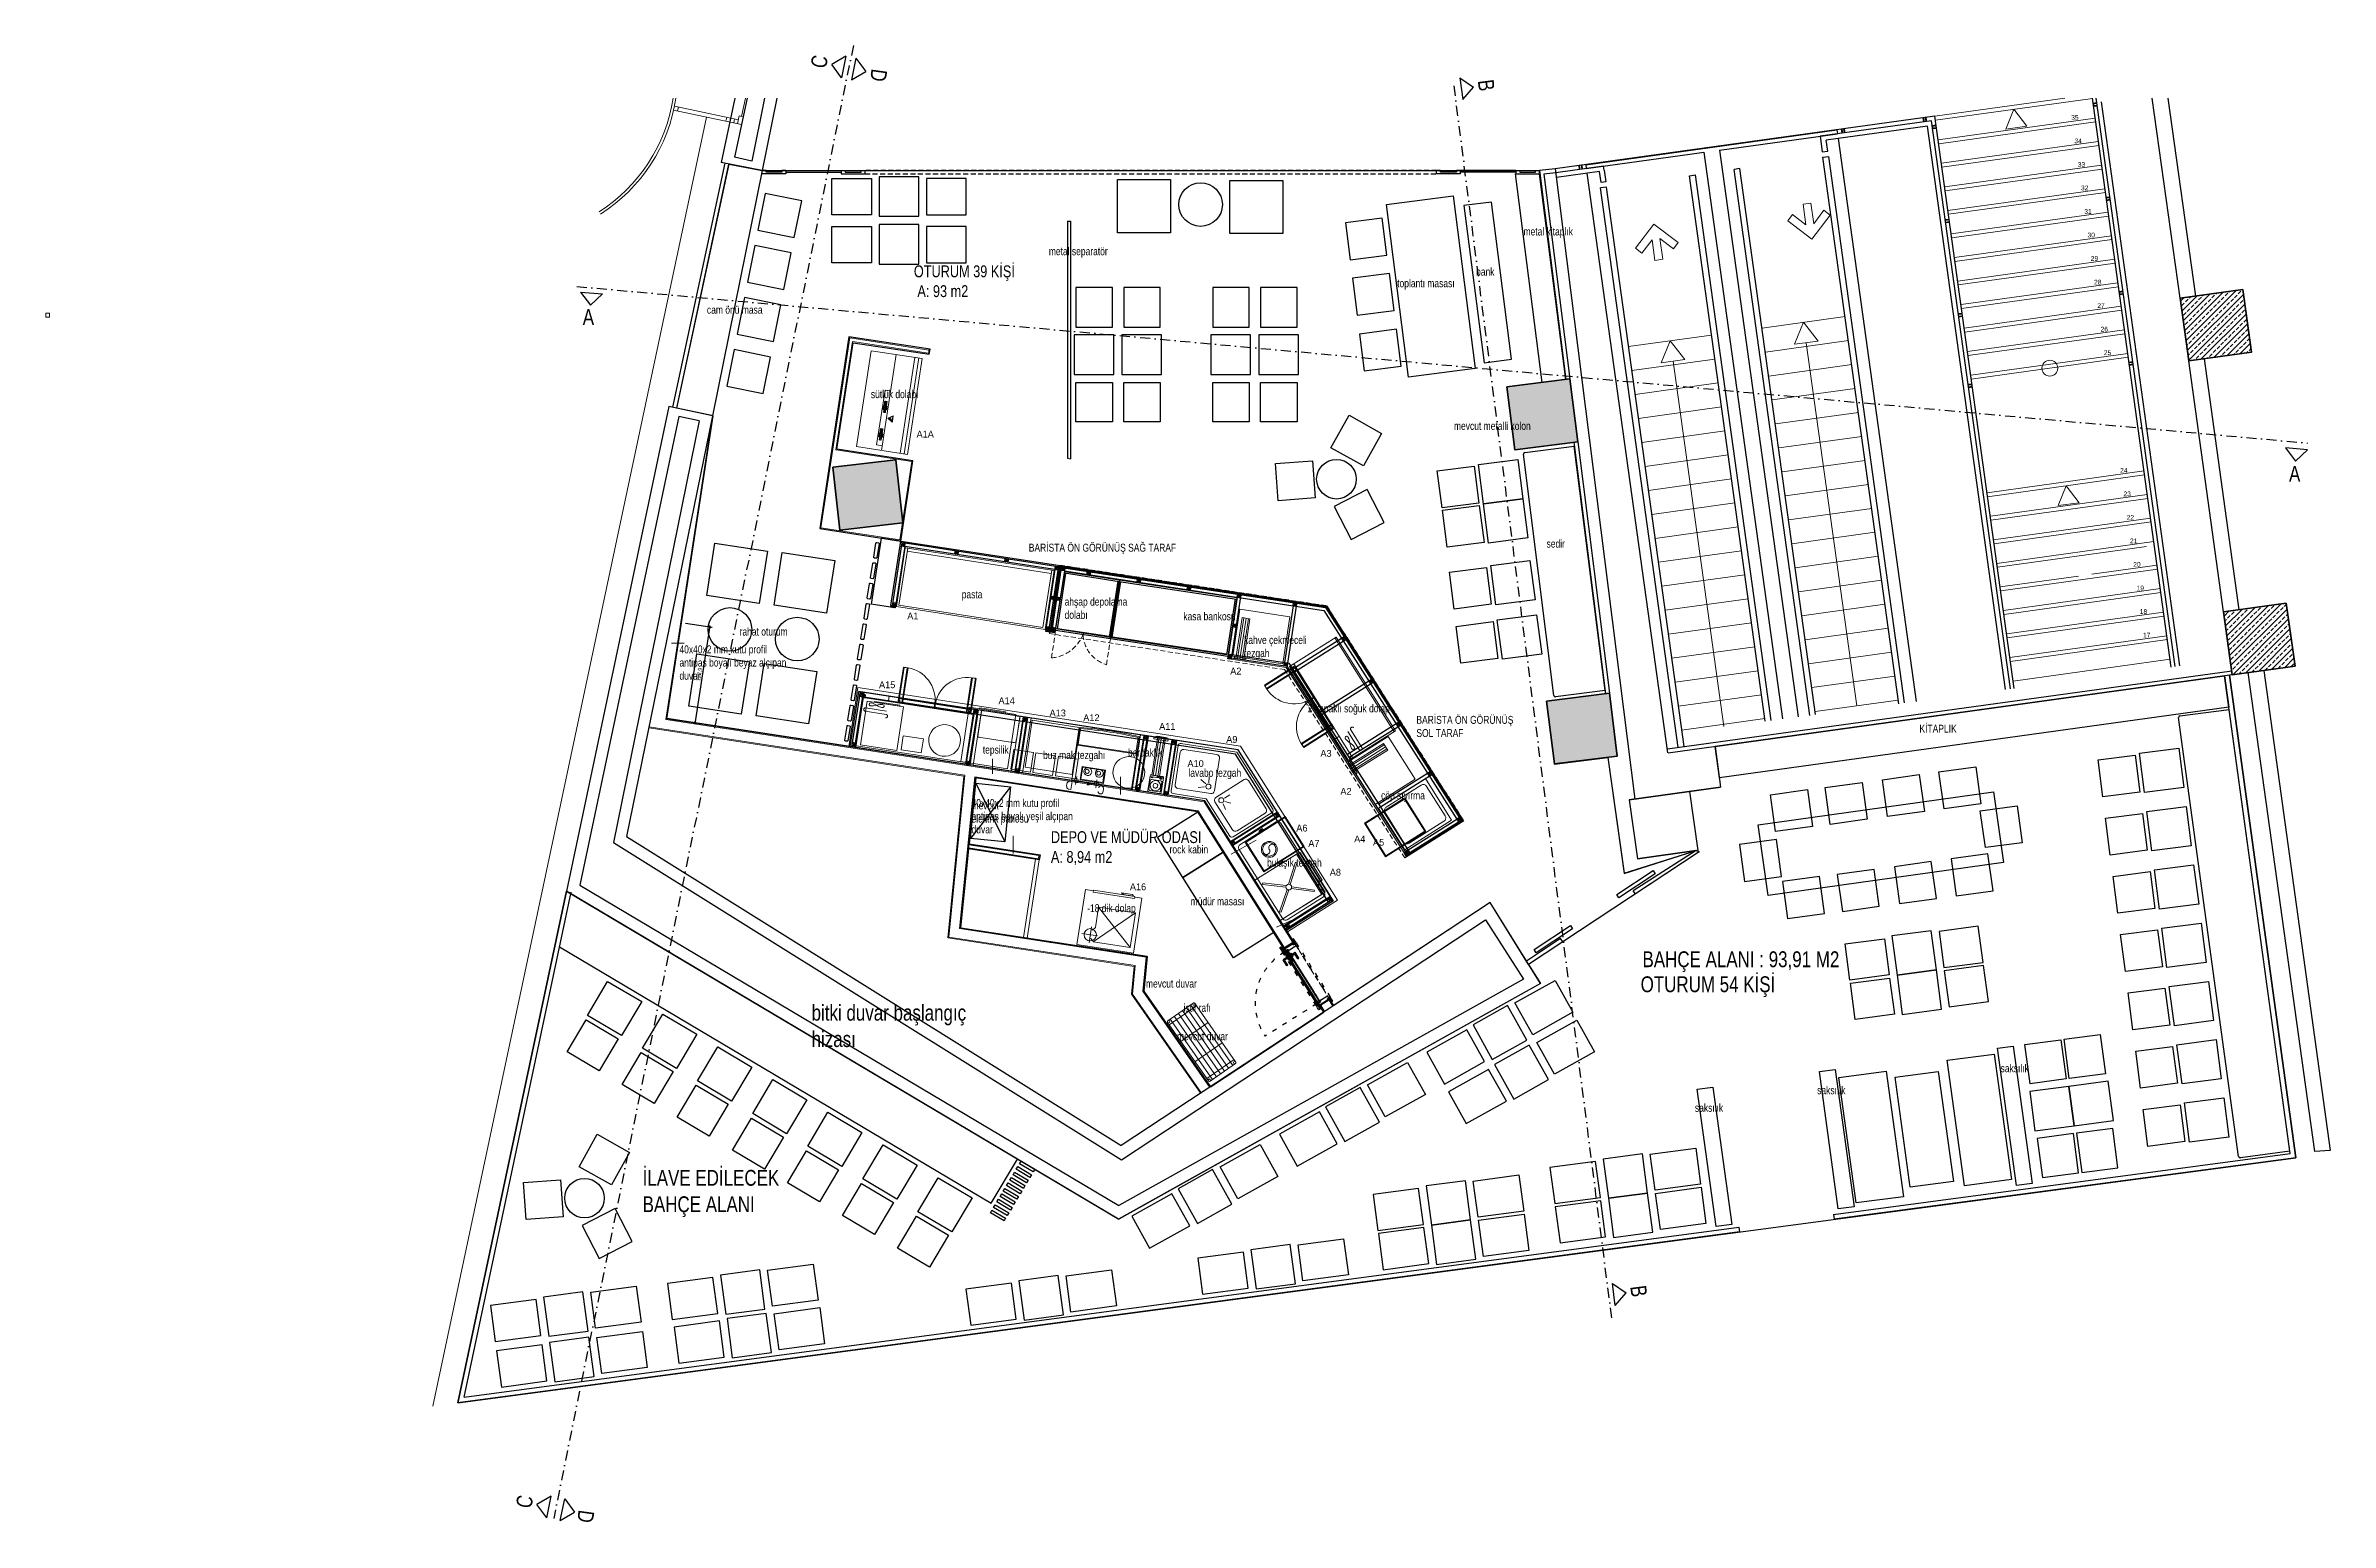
# Model space of a CAD drawing. Header units: millimetres. Extents: x 14735 to 40675, y 3704 to 9569.
# Drawn here: x 14735 to 17619, y 3704 to 5569 of the extents above; entities that cross this region are included whole.
import ezdxf
from ezdxf.enums import TextEntityAlignment as Align

# ---------------------------------------------------------------- set-up
doc = ezdxf.new("R2010")
doc.units = ezdxf.units.MM
for name, pattern in [('ACAD_ISO03W100', [30, 12, -18]), ('DASHDOT', [25.4, 12.7, -6.35, 0, -6.35]), ('HIDDEN', [9.525, 6.35, -3.175])]:
    doc.linetypes.add(name, pattern=pattern)
doc.layers.get('0').update_dxf_attribs({"lineweight": 25})
for name, color, linetype, lineweight in [('ahsap', 34, 'Continuous', 25), ('ahsaparka', 28, 'Continuous', 20), ('ahsapkesit', 26, 'Continuous', 30), ('ahşap kesit', 30, 'Continuous', 30), ('alçıpan', 12, 'Continuous', 20), ('alçıpanyazı', 7, 'Continuous', 20), ('cephe8', 252, 'Continuous', 13), ('demir-2', 55, 'Continuous', 30), ('doğrama', 146, 'Continuous', 25), ('duvar', 27, 'Continuous', 30), ('elektrik panosu', 1, 'Continuous', 25), ('elektrikölçü', 251, 'Continuous', 25), ('ince', 58, 'Continuous', 18), ('kapıkesik', 7, 'HIDDEN', 20), ('kepenk izi', 7, 'HIDDEN', 25), ('kesitçizgisi', 7, 'DASHDOT', 25), ('kolon', 68, 'Continuous', 35), ('KP', 99, 'Continuous', 30), ('makine', 177, 'Continuous', 18), ('merdiven', 59, 'Continuous', 20), ('mermer', 142, 'Continuous', 15), ('mutfak ekipmanları', 167, 'Continuous', 25), ('t_cam', 132, 'Continuous', 20), ('tarama', 252, 'Continuous', 13), ('tefris', 30, 'Continuous', 30), ('tefrişoturum', 59, 'Continuous', 25), ('tezgahüstüekipman', 7, 'Continuous', 20), ('yazı', 7, 'Continuous', 20), ('yürüyen merdiven', 177, 'Continuous', 25)]:
    doc.layers.add(name, color=color, linetype=linetype, lineweight=lineweight)
for name, color, linetype in [('aksesuar', 6, 'Continuous'), ('ince görünüş', 251, 'Continuous'), ('kapı', 25, 'Continuous')]:
    doc.layers.add(name, color=color, linetype=linetype)
doc.styles.add('1.20', font='arial.ttf', dxfattribs={"width": 0.8, "height": 6})
doc.styles.add('SIMPLEX', font='SIMPLEX')
doc.styles.add('TAKSİM', font='GOTHIC.TTF', dxfattribs={"height": 20})
doc.styles.add('uban-2', font='GOTHIC.TTF', dxfattribs={"width": 0.8})
doc.styles.add('UBN', font='GOTHIC.TTF', dxfattribs={"width": 0.8})
doc.dimstyles.new('U_DIM_1_50', dxfattribs={"dimtxt": 5, "dimasz": 3, "dimexe": 3, "dimexo": 5, "dimgap": 1, "dimtad": 1, "dimdec": 1, "dimzin": 11, "dimtxsty": 'UBN', "dimblk": 'OBLIQUE', "dimcen": 1.5, "dimdle": 1.25, "dimclrd": 251, "dimclre": 251, "dimclrt": 1, "dimadec": 0, "dimazin": 0, "dimtfac": 1.25, "dimtdec": 1, "dimtix": 1, "dimtofl": 0, "dimtmove": 1, "dimatfit": 3, "dimldrblk": 'OBLIQUE', "dimfxl": 5, "dimtolj": 1, "dimtzin": 0, "dimarcsym": 0})
pattern_1 = [(45, (-12556.103, -2466.417), (-7.071068, 7.071068), []), (45, (-12549.043, -2466.417), (-7.071068, 7.071068), [4.8, -2])]

msp = doc.modelspace()

# ---------------------------------------------------------------- texts
at = {"style": 'TAKSİM'}
for s, p in [('A1A', (15845.54, 5074.06)), ('A1', (15829.91, 4844.4)), ('A15', (15797.53, 4757.57, 0)), ('A2', (16237.7, 4774.79, 0)), ('A14', (15948.37, 4737.38, 0)), ('A13', (16012.84, 4721.92, 0)), ('A12', (16055.37, 4715.92, 0)), ('A11', (16151.2, 4704.94, 0)), ('A9', (16232.64, 4688.54, 0)), ('A3', (16351.57, 4670.93, 0)), ('A10', (16186.9, 4658.07, 0)), ('A2', (16376.79, 4622.97, 0)), ('A6', (16321.11, 4576.57, 0)), ('A7', (16336.3, 4557.18, 0)), ('A4', (16394.14, 4562.83, 0)), ('A5', (16417.96, 4558.62, 0)), ('A8', (16363.35, 4520.82, 0)), ('A16', (16114.23, 4502.41, 0))]:
    msp.add_text(s, height=8.64, dxfattribs=at).set_placement(p, align=Align.CENTER)
at = {"layer": 'alçıpanyazı', "char_height": 10, "attachment_point": 1, "style": 'uban-2'}
for s, insert in [('40x40x2 mm kutu profil antipas boyalı beyaz alçıpan duvar', (15535.29, 4811.57, 0)), ('40x40x2 mm kutu profil antipas boyalı yeşil alçıpan duvar', (15904.05, 4617.59, 0)), ('mevcut duvar', (16124.27, 4389.49, 0)), ('mevcut duvar', (16163.46, 4322.98, 0))]:
    msp.add_mtext_dynamic_manual_height_columns(s, width=141.2866, gutter_width=12.5, heights=[0], dxfattribs=dict(at, insert=insert))
at = {"layer": 'yazı', "attachment_point": 1, "style": 'uban-2'}
for s, width, insert, char_height in [('metal kitaplık', 208.9045, (16600.88, 5339.27, 0), 10), ('metal separatör', 208.9045, (16001.63, 5314.32, 0), 10), ('OTURUM 39 KİŞİ\\P A: 93 m2', 208.9045, (15831.23, 5291.47, 0), 15), ('bank', 208.9045, (16541.01, 5288.55, 0), 10), ('toplantı masası', 208.9045, (16441.4, 5273.9, -99.08), 10), ('cam önü masa', 208.9045, (15570, 5240.48, 0), 10), ('sütlük dolabı', 208.9045, (15776.96, 5133.81, 0), 10), ('mevcut metalli kolon', 208.9045, (16513.1, 5093.76, 0), 10), ('BARİSTA ÖN GÖRÜNÜŞ SAĞ TARAF', 208.9045, (15976.32, 4940, 0), 10), ('sedir', 208.9045, (16629.98, 4945.06, 0), 10), ('pasta', 208.9045, (15891.64, 4881.03, 0), 10), ('ahşap depolama\\Pdolabı', 208.9045, (16021.52, 4871.81, 0), 10), ('kasa bankosu', 208.9045, (16171.4, 4853.33, 0), 10), ('rahat oturum', 208.9045, (15611.22, 4834.01, 0), 10), ('kahve çekmeceli \\Ptezgah', 208.9045, (16248.13, 4823.45, 0), 10), ('2 kapaklı soğuk dolap', 208.9045, (16328.57, 4737.08, 0), 10), ('BARİSTA ÖN GÖRÜNÜŞ \\PSOL TARAF', 208.9045, (16465.66, 4722.57, 0), 10), ('KİTAPLIK', 208.9045, (17100.77, 4711.41, 0), 10), ('tepsilik', 208.9045, (15918.26, 4684.88, 0), 10), ('buz mak tezgahı', 208.9045, (15994.34, 4678.12, 0), 10), ('bardaklık', 208.9045, (16101.49, 4681.28, 0), 10), ('lavabo tezgah', 208.9045, (16177.82, 4655.67, 0), 10), ('çöp sıyırma ', 208.9045, (16421.05, 4627.18, 0), 10), ('mevcut \\Pelektrik panosu', 208.9045, (15904.05, 4614.53, 0), 10), ('DEPO VE MÜDÜR ODASI A: 8,94 m2', 208.9045, (16004.25, 4576.97, 0), 15), ('rock kabin', 208.9045, (16154.05, 4558.9, 0), 10), ('bulaşık tezgah', 208.9045, (16277.15, 4542.27, 0), 10), ('-18 dik dolap', 208.9045, (16050.03, 4484.78, 0), 10), ('müdür masası', 208.9045, (16180.63, 4493.4, 0), 10), ('BAHÇE ALANI : 93,91 M2', 292.9604, (16751.1, 4425.24, 0), 20), ('OTURUM 54 KİŞİ', 208.9045, (16748.76, 4393.68, 0), 20), ('bitki duvar başlangıç hizası', 208.9045, (15702.12, 4357.72, 0), 20), ('istif rafı', 208.9045, (16171.7, 4358.87, 0), 10), ('saksılık', 208.9045, (17203.14, 4282.61, 0), 10), ('saksılık', 208.9045, (16971.62, 4254.83, 0), 10), ('saksılık', 208.9045, (16817.26, 4232.62, 0), 10), ('İLAVE EDİLECEK BAHÇE ALANI', 208.9045, (15488.81, 4149.22, 0), 20)]:
    msp.add_mtext_dynamic_manual_height_columns(s, width=width, gutter_width=12.5, heights=[0], dxfattribs=dict(at, insert=insert, char_height=char_height))

# ---------------------------------------------------------------- blocks, each defined once
blk = doc.blocks.new('buzmakina')
at = {"extrusion": (1.52846e-08, -6.3311e-09, 1)}
for p, q in [((-65.7, -1.5, 0), (-45.5, -1.5, 0)), ((-45.5, -75.1, 0), (-45.5, -1.5, 0)), ((-44.4, -0.1, 0), (-44.4, -76, 0)), ((5.2, -44.7, 0), (-5, -44.8, 0)), ((1, -55.4, 0), (3.3, -55.2, 0)), ((1.4, -55.4, 0), (1.5, -56.4, 0)), ((2.2, -55.3, 0), (2.4, -57.1, 0)), ((3, -55.2, 0), (3.1, -56.2, 0)), ((-65.6, -75.1, 0), (-45.5, -75.1, 0)), ((5.1, -70.5, 0), (-5.1, -70.5, 0)), ((0, -65.4, 0), (0, -75.7, 0))]:
    blk.add_line(p, q, dxfattribs=at)
at = {"extrusion": (1.74201e-08, -5.04902e-09, 1)}
blk.add_lwpolyline([(-67, -76), (0, -76), (0, 0), (-67, 0)], dxfattribs=at)
at = {"extrusion": (1.74201e-08, -5.04902e-09, 1), "elevation": 0}
blk.add_lwpolyline([(3.3, -55.2, 0.063324), (3.2, -54.4, 0.07639), (2.9, -53.8, 0.107132), (2.4, -53.5, 0.14755), (1.9, -53.4, 0.14755), (1.5, -53.5, 0.107132), (1.2, -54, 0.07639), (1, -54.6, 0.063324), (1, -55.4, 0.063324)], format="xyb", dxfattribs=at)
at = {"extrusion": (-1.52846e-08, 6.3311e-09, -1)}
for centre, major_axis, start_param, end_param in [((432.8, -38, 0), (354.4, 354.4, 0), 3.851109, 4.002873), ((432.8, -38, 0), (-353.4, 353.4, 0), 5.421686, 5.573669), ((0.1, -44.8, 0), (1.8, 1.8, 0), -1.326093, 4.957092), ((-2.5, -53.4, 0), (-3.16, 3.16, 0), 1.425716, 2.343579), ((0, -70.5, 0), (-1.8, 1.8, 0), 0.244703, 6.527888)]:
    blk.add_ellipse(centre, major_axis=major_axis, ratio=1, start_param=start_param, end_param=end_param, dxfattribs=at)
at = {"extrusion": (1.52846e-08, -6.3311e-09, 1), "style": 'SIMPLEX'}
for s, p in [('C', (1.8, -33.4, 0)), ('D', (2, -73.8, 0))]:
    blk.add_text(s, height=10.2, rotation=270.1645, dxfattribs=at).set_placement(p)
blk = doc.blocks.new('deepfreze1')
at = {"extrusion": (1.74201e-08, -5.04898e-09, 1)}
blk.add_lwpolyline([(0, -60), (-60, -60), (-60, 0), (0, 0)], close=True, dxfattribs=at)
blk = doc.blocks.new('tepsilik')
at = {"extrusion": (1.52846e-08, -6.3311e-09, 1)}
for p, q in [((0, -7, 0), (-70, -7, 0)), ((-70, -7, 0), (-70, -64, 0)), ((0, -11, 0), (-70, -11, 0)), ((-70, -11, 0), (-66, -11, 0)), ((-70, -11, 0), (-70, -15, 0)), ((-69.8, -15, 0), (-70, -15, 0)), ((-70, -15, 0), (-70, -56, 0)), ((-69.8, -11.2, 0), (-66, -11.2, 0)), ((-69.8, -11.2, 0), (-69.8, -15, 0)), ((-66, -11.2, 0), (-66, -11, 0)), ((-66, -11, 0), (-40, -11, 0)), ((-40, -11, 0), (-36, -11, 0)), ((-40, -11, 0), (-40, -11.2, 0)), ((-40, -11.2, 0), (-36.2, -11.2, 0)), ((-36.2, -11.2, 0), (-36.2, -15, 0)), ((-36.2, -15, 0), (-36, -15, 0)), ((-36, -11, 0), (-36, -15, 0)), ((-36, -56, 0), (-36, -15, 0)), ((0, -64, 0), (0, -6, 0)), ((-70, -56, 0), (-70, -60, 0)), ((-70, -56, 0), (-69.8, -56, 0)), ((-69.8, -56, 0), (-69.8, -59.8, 0)), ((-36.2, -56, 0), (-36.2, -59.8, 0)), ((-36.2, -56, 0), (-36, -56, 0)), ((-36, -56, 0), (-36, -60, 0)), ((0, -60, 0), (-70, -60, 0)), ((-70, -60, 0), (-66, -60, 0)), ((-70, -64, 0), (0, -64, 0)), ((-69.8, -59.8, 0), (-66, -59.8, 0)), ((-66, -59.8, 0), (-66, -60, 0)), ((-66, -60, 0), (-40, -60, 0)), ((-40, -59.8, 0), (-36.2, -59.8, 0)), ((-40, -59.8, 0), (-40, -60, 0)), ((-40, -60, 0), (-36, -60, 0))]:
    blk.add_line(p, q, dxfattribs=at)
blk = doc.blocks.new('çöp kova1')
at = {"extrusion": (1.52846e-08, -6.3311e-09, 1)}
blk.add_lwpolyline([(0, 0), (0, -62), (70, -62), (70, 0)], close=True, dxfattribs=at)
blk.add_lwpolyline([(4, -9), (4, -53, 0.414214), (9, -58), (61, -58, 0.414214), (66, -53), (66, -9, 0.414214), (61, -4), (9, -4, 0.414214)], format="xyb", close=True, dxfattribs=at)
at = {"extrusion": (1.52846e-08, -6.3311e-09, 1), "elevation": 0}
for points in [[(35.2, -5.3), (95.2, -5.3), (95.2, -55.3), (35.2, -55.3)], [(36.2, -6.3), (94.2, -6.3), (94.2, -54.3), (36.2, -54.3)]]:
    blk.add_lwpolyline(points, close=True, dxfattribs=at)
blk = doc.blocks.new('ön bardaklık-flat-1')
at = {"layer": 'makine'}
for p, q in [((-2.3, -57.6), (5.6, -5.9)), ((0.7, -58.1), (8.6, -6.4)), ((3.6, -58.5), (11.5, -6.8)), ((9.9, -55.1), (-8, -52.4))]:
    blk.add_line(p, q, dxfattribs=at)
for points in [[(64, -4.7), (0.8, 4.9), (-8.3, -54.4), (55, -64)], [(5.6, -58.8), (-4.2, -57.3), (3.7, -5.6), (13.5, -7.1)], [(7.6, -58.9), (-6.2, -56.7), (-5.9, -54.7), (7.9, -56.9)]]:
    blk.add_lwpolyline(points, close=True, dxfattribs=at)
at = {"layer": 'makine', "flags": 128}
for points in [[(-8.3, -54.4), (-8, -52.4)], [(-8.3, -54.4), (9.6, -57.1), (9.9, -55.1), (9.6, -57.1)]]:
    blk.add_lwpolyline(points, close=True, dxfattribs=at)
blk = doc.blocks.new('2 kapaklı dolap-flat-1')
at = {"layer": 'makine'}
for p, q in [((-1.7, -1.1), (-76.3, 117.4)), ((-129.6, 79.2), (-164.7, 57)), ((-162.6, 53.7), (-124.1, 77.9)), ((-128, 81.3), (-131.4, 79.2)), ((-131.4, 79.2), (-106.8, 40.1)), ((-54.8, -32.1), (-128.3, 84.6)), ((-103.4, 42.2), (-127, 79.6)), ((-164.7, 57), (-162.6, 53.7)), ((-106.8, 40.1), (-103.4, 42.2)), ((-106.4, 39.5), (-103, 41.7)), ((-81.8, 0.4), (-106.4, 39.5)), ((-103, 41.7), (-79.5, 4.3)), ((-118.3, -16.6), (-79.8, 7.6)), ((-81.1, 2.1), (-116.2, -20)), ((-78.4, 2.6), (-81.8, 0.4)), ((-116.2, -20), (-118.3, -16.6)), ((-76.3, -10.3), (-71.3, -7.1))]:
    blk.add_line(p, q, dxfattribs=at)
for points in [[(-133.8, 81.2), (-59.2, -37.3), (0, 0), (-74.6, 118.5)], [(-123.6, 77.1), (-126.8, 82.1), (-165.3, 57.9), (-162.1, 52.8)], [(-80.4, 8.5), (-77.2, 3.4), (-115.7, -20.9), (-118.9, -15.8)]]:
    blk.add_lwpolyline(points, close=True, dxfattribs=at)
for points in [[(-127.2, 81.9), (-132.3, 78.7), (-107.6, 39.6), (-102.6, 42.8), (-126.1, 80.2)], [(-128.6, 78.6), (-125.7, 80.4), (-126.8, 82.1), (-129.7, 80.3)], [(-77.6, 3.1), (-82.7, -0.1), (-107.3, 39), (-102.2, 42.2), (-78.7, 4.8)], [(-81.2, 3.2), (-78.2, 5.1), (-77.2, 3.4), (-80.1, 1.5)], [(-57.8, -34), (-54.8, -32.1), (-53.7, -33.8), (-56.7, -35.7)]]:
    blk.add_lwpolyline(points, dxfattribs=at)
at = {"layer": 'makine', "flags": 128}
for points in [[(-42.2, -21), (-56.4, 1.6, -0.011791), (-56.5, 1.7, -0.022806), (-56.6, 1.9, -0.022804), (-56.6, 2.1, -0.021821), (-56.7, 2.2, -0.034751), (-56.8, 2.5, -0.036571), (-56.8, 2.9, -0.043988), (-56.7, 3.2, -0.052187), (-56.6, 3.7, -0.082496), (-56.2, 4.3, -0.098696), (-55.5, 4.7, -0.098699), (-54.7, 4.9, -0.082497), (-53.9, 4.8, -0.052186), (-53.5, 4.7, -0.043988), (-53.2, 4.4, -0.036572), (-53, 4.2, -0.034752), (-52.8, 4, -0.010026), (-52.8, 3.9)], [(-60.1, -0.7), (-45.9, -23.3, 0.010025), (-45.9, -23.4, 0.034754), (-45.7, -23.6, 0.036571), (-45.4, -23.8, 0.043988), (-45.1, -24, 0.052185), (-44.7, -24.2, 0.082496), (-44, -24.3, 0.098699), (-43.2, -24.1, 0.098699), (-42.5, -23.6, 0.082496), (-42.1, -23, 0.052185), (-42, -22.6, 0.043988), (-41.9, -22.2, 0.036571), (-41.9, -21.9, 0.034751), (-42, -21.6, 0.021821), (-42, -21.4, 0.022806), (-42.1, -21.2, 0.022804), (-42.2, -21.1, 0.011792), (-42.2, -21)]]:
    blk.add_lwpolyline(points, format="xyb", dxfattribs=at)
at = {"layer": 'makine', "ltscale": 0.1}
blk.add_lwpolyline([(-55.4, -22), (-56, -20.7), (-56.5, -19), (-57, -17.1), (-57.4, -15), (-57.8, -13), (-58.2, -11.1), (-58.8, -9.4), (-59.4, -8.1), (-60.1, -7.2), (-61, -6.7), (-61.8, -6.7), (-62.5, -6.9), (-63, -7.5), (-63.3, -8.2), (-63.2, -9.1), (-62.8, -10.2), (-61.9, -11.3), (-60.6, -12.5), (-59, -13.8), (-57.4, -15), (-55.7, -16.3), (-54.2, -17.5), (-52.9, -18.7), (-52, -19.9), (-51.5, -20.9), (-51.4, -21.9), (-51.7, -22.6), (-52.3, -23.2), (-53, -23.4), (-53.8, -23.3), (-54.6, -22.9)], close=True, dxfattribs=at)
at = {"layer": 'makine'}
for centre, major_axis, start_param, end_param in [((-128.5, 79.8), (1.14, 0.51), 2.353314, 4.207904), ((-127.8, 75.1), (37.3, 16.8), 3.295779, 4.805936), ((-84, 5.5), (37.3, 16.8), 1.755283, 3.26544), ((-80, 2.8), (1.14, 0.51), 2.353314, 4.207904), ((-56.6, -34.5), (1.14, 0.51), 2.352667, 4.207257)]:
    blk.add_ellipse(centre, major_axis=major_axis, ratio=1, start_param=start_param, end_param=end_param, dxfattribs=at)
for centre in [(-128.6, 79.9), (-80, 2.7), (-56.6, -34.5)]:
    blk.add_ellipse(centre, major_axis=(0.544, 0.245), ratio=1, dxfattribs=at)
blk = doc.blocks.new('bulaşık mak')
at = {"extrusion": (1.52846e-08, -6.3311e-09, 1)}
blk.add_line((-62, 53.4, 0), (-62, 49.4, 0), dxfattribs=at)
for points in [[(0, 60), (-67, 60), (-67, 0), (0, 0)], [(0, 60), (-62, 60), (-62, 0), (0, 0)], [(-72, 15), (-72, 45), (-67, 45), (-67, 15)], [(-70, 17), (-70, 43), (-67, 43), (-67, 17)], [(-63.5, 56), (-63.5, 54.6), (-64.9, 54.6), (-64.9, 56)], [(-63.5, 48.4), (-63.5, 46.9), (-64.9, 46.9), (-64.9, 48.4)], [(-62, 57), (-62, 53.4), (-63.5, 53.4), (-63.5, 57)], [(-62, 49.4), (-62, 45.7), (-63.5, 45.7), (-63.5, 49.4)]]:
    blk.add_lwpolyline(points, close=True, dxfattribs=at)
for points in [[(-57, 50.5), (-55.6, 51.9)], [(-34.9, 31.9), (-57, 50.5)], [(-33.4, 33.3), (-55.6, 51.9)], [(-6.6, 51.9), (-29.8, 33.2)], [(-5.2, 50.5), (-28.4, 31.8)], [(-6.6, 51.9), (-5.2, 50.5)], [(-34.8, 28.2), (-57, 9.5)], [(-57, 9.5), (-55.6, 8.1)], [(-33.3, 26.8), (-55.6, 8.1)], [(-29.7, 26.7), (-6.6, 8.1)], [(-28.3, 28.1), (-5.2, 9.5)], [(-5.2, 9.5), (-6.6, 8.1)]]:
    blk.add_lwpolyline(points, dxfattribs=at)
blk.add_circle((-31.6, 30), 3.63, dxfattribs=at)
blk = doc.blocks.new('çöp sıyırma')
at = {"extrusion": (1.52846e-08, -6.3311e-09, 1)}
for points in [[(-60, 45), (0, 45), (0, 0), (-60, 0)], [(-59, 44), (-1, 44), (-1, 1), (-59, 1)]]:
    blk.add_lwpolyline(points, close=True, dxfattribs=at)
for points in [[(-21.5, 44.2), (-21.5, 45.7, 0.414214), (-23.2, 47.5), (-25.8, 47.5, 0.414214), (-27.5, 45.7), (-27.5, 44.2)], [(-21.8, 0.8), (-21.8, -0.7, -0.414214), (-23.6, -2.5), (-26.1, -2.5, -0.414214), (-27.9, -0.7), (-27.9, 0.8)]]:
    blk.add_lwpolyline(points, format="xyb", dxfattribs=at)
for points in [[(-22.4, 45), (-22.4, 45.7, 0.414214), (-23.2, 46.6), (-25.8, 46.6, 0.414214), (-26.6, 45.7), (-26.6, 45)], [(-22.7, 0), (-22.7, -0.7, -0.414214), (-23.6, -1.6), (-26.1, -1.6, -0.414214), (-27, -0.7), (-27, 0)]]:
    blk.add_lwpolyline(points, format="xyb", close=True, dxfattribs=at)
blk = doc.blocks.new('bulaşık tezgah')
at = {"ltscale": 50, "extrusion": (1.52846e-08, -6.3311e-09, 1)}
blk.add_lwpolyline([(-70, 0), (-70, -120), (0, -120), (0, 0)], close=True, dxfattribs=at)
blk.add_lwpolyline([(-66, -8), (-66, -112, 0.414214), (-62, -116), (-8, -116, 0.414214), (-4, -112), (-4, -8, 0.414214), (-8, -4), (-62, -4, 0.414214)], format="xyb", close=True, dxfattribs=at)
for radius in [10, 8.5]:
    blk.add_circle((-36.2, -91.3, 0), radius, dxfattribs=at)
for centre, start, end in [((-40.5, -91.3, 0), 180, 0), ((-32, -91.3, 0), 0, 180)]:
    blk.add_arc(centre, 4.25, start, end, dxfattribs=at)
blk = doc.blocks.new('buz tezgah')
at = {"extrusion": (1.52846e-08, -6.3311e-09, 1)}
for p, q in [((-70, -1, 0), (0, -1)), ((-70, -149, 0), (-70, -1, 0)), ((-70, -5, 0), (0, -5, 0)), ((0, -149, 0), (0, -1)), ((-70, -145, 0), (0, -145, 0)), ((-70, -149, 0), (0, -149, 0))]:
    blk.add_line(p, q, dxfattribs=at)
blk = doc.blocks.new('bardaklık ufak')
at = {"ltscale": 50, "extrusion": (6.3311e-09, 1.52846e-08, 1)}
for p, q in [((13.6, -71.8, 0), (13.6, -21.8, 0)), ((16.6, -71.8, 0), (16.6, -21.8, 0)), ((19.6, -71.8, 0), (19.6, -21.8, 0))]:
    blk.add_line(p, q, dxfattribs=at)
for points in [[(30, -70), (0, -70), (0, 0), (30, 0)], [(21.6, -71.8), (11.7, -71.8), (11.7, -21.8), (21.6, -21.8)], [(25.3, -69.6), (7.2, -69.6), (7.2, -67.5), (25.3, -67.5)], [(23.6, -71.6), (9.6, -71.6), (9.6, -69.6), (23.6, -69.6)]]:
    blk.add_lwpolyline(points, close=True, dxfattribs=at)
at = {"extrusion": (6.3311e-09, 1.52846e-08, 1), "flags": 128}
for points in [[(7.2, -69.5), (25.3, -69.6), (25.3, -67.6), (25.3, -69.6), (7.2, -69.5), (7.2, -67.5)], [(7.2, -67.5), (25.3, -67.6), (7.2, -67.5)]]:
    blk.add_lwpolyline(points, close=True, dxfattribs=at)
blk = doc.blocks.new('lena 2500 928')
for p, q in [((38605, -15088), (39830, -15088)), ((38605, -15738), (38605, -15088)), ((39830, -15738), (39830, -15088))]:
    blk.add_line(p, q)
at = {"linetype": 'Continuous'}
for p, q in [((38605, -15405), (39830, -15405)), ((38605, -15645), (39830, -15645)), ((38605, -15695), (39830, -15695)), ((38605, -15738), (39830, -15738))]:
    blk.add_line(p, q, dxfattribs=at)
at = {"lineweight": 0}
for points in [[(39364, -15405), (39364, -15335), (38664, -15335), (38664, -15405)], [(38730, -15364), (38730, -15369)], [(38734, -15364), (38730, -15364)], [(38730, -15369), (38734, -15369)], [(38733, -15367), (38732, -15366), (38732, -15366), (38731, -15366), (38731, -15367), (38731, -15367), (38732, -15368), (38732, -15367), (38733, -15367), (38733, -15367)], [(38734, -15358), (38756, -15358)], [(38734, -15377), (38734, -15358)], [(38734, -15377), (38734, -15382)], [(38756, -15377), (38734, -15377)], [(38736, -15379), (38736, -15379), (38735, -15379), (38735, -15379), (38734, -15379), (38735, -15380), (38735, -15380), (38736, -15380), (38736, -15379), (38736, -15379)], [(38734, -15382), (38756, -15382)], [(38737, -15360), (38753, -15360)], [(38737, -15374), (38737, -15360)], [(38753, -15374), (38737, -15374)], [(38739, -15379), (38738, -15379), (38738, -15379), (38737, -15379), (38737, -15379), (38737, -15380), (38738, -15380), (38738, -15380), (38739, -15379), (38739, -15379)], [(38741, -15379), (38741, -15379), (38740, -15379), (38740, -15379), (38740, -15379), (38740, -15380), (38740, -15380), (38741, -15380), (38741, -15379), (38741, -15379)], [(38750, -15379), (38749, -15379), (38749, -15379), (38748, -15379), (38748, -15379), (38748, -15380), (38749, -15380), (38749, -15380), (38750, -15379), (38750, -15379)], [(38752, -15379), (38752, -15379), (38752, -15379), (38751, -15379), (38751, -15379), (38751, -15380), (38752, -15380), (38752, -15380), (38752, -15379), (38752, -15379)], [(38753, -15360), (38753, -15374)], [(38755, -15379), (38755, -15379), (38754, -15379), (38754, -15379), (38753, -15379), (38754, -15380), (38754, -15380), (38755, -15380), (38755, -15379), (38755, -15379)], [(38756, -15358), (38756, -15377)], [(38756, -15364), (38759, -15364)], [(38759, -15369), (38756, -15369)], [(38756, -15382), (38756, -15377)], [(38758, -15367), (38758, -15366), (38758, -15366), (38757, -15366), (38757, -15367), (38757, -15367), (38758, -15368), (38758, -15367), (38758, -15367), (38758, -15367)], [(38759, -15364), (38759, -15369)], [(38764, -15352), (38769, -15352)], [(38764, -15382), (38764, -15352)], [(38764, -15382), (38764, -15352)], [(38764, -15382), (38764, -15352)], [(38764, -15353), (38769, -15353)], [(38764, -15354), (38769, -15354)], [(38764, -15356), (38769, -15356)], [(38764, -15357), (38769, -15357)], [(38764, -15358), (38769, -15358)], [(38764, -15364), (38769, -15364)], [(38769, -15370), (38764, -15370)], [(38769, -15376), (38764, -15376)], [(38769, -15377), (38764, -15377)], [(38769, -15378), (38764, -15378)], [(38769, -15380), (38764, -15380)], [(38769, -15381), (38764, -15381)], [(38769, -15382), (38764, -15382)], [(38768, -15361), (38767, -15360), (38766, -15360), (38765, -15360), (38765, -15361), (38765, -15362), (38766, -15363), (38767, -15362), (38768, -15361), (38768, -15361)], [(38768, -15367), (38767, -15366), (38766, -15366), (38765, -15366), (38765, -15367), (38765, -15368), (38766, -15368), (38767, -15368), (38768, -15367), (38768, -15367)], [(38768, -15373), (38767, -15372), (38766, -15371), (38765, -15372), (38765, -15373), (38765, -15374), (38766, -15374), (38767, -15374), (38768, -15373), (38768, -15373)], [(38769, -15382), (38769, -15352)], [(38770, -15346), (38781, -15346)], [(38770, -15346), (38770, -15392)], [(38770, -15357), (38781, -15357)], [(38770, -15371), (38780, -15371)], [(38770, -15373), (38770, -15371)], [(38780, -15373), (38770, -15373)], [(38781, -15382), (38770, -15382)], [(38781, -15392), (38770, -15392)], [(38772, -15373), (38772, -15380)], [(38772, -15380), (38778, -15380)], [(38778, -15351), (38777, -15349), (38775, -15348), (38773, -15349), (38773, -15351), (38773, -15353), (38775, -15353), (38777, -15353), (38778, -15351), (38778, -15351)], [(38778, -15387), (38777, -15385), (38775, -15384), (38773, -15385), (38773, -15387), (38773, -15389), (38775, -15389), (38777, -15389), (38778, -15387), (38778, -15387)], [(38778, -15380), (38778, -15373)], [(38780, -15371), (38780, -15373)], [(38781, -15346), (38791, -15346)], [(38781, -15346), (38781, -15392)], [(38781, -15346), (38781, -15392)], [(38781, -15357), (38791, -15357)], [(38781, -15373), (38781, -15371)], [(38781, -15371), (38790, -15371)], [(38790, -15373), (38781, -15373)], [(38791, -15382), (38781, -15382)], [(38791, -15392), (38781, -15392)], [(38782, -15373), (38782, -15380)], [(38782, -15380), (38789, -15380)], [(38788, -15351), (38788, -15349), (38786, -15348), (38784, -15349), (38783, -15351), (38784, -15353), (38786, -15353), (38788, -15353), (38788, -15351), (38788, -15351)], [(38788, -15387), (38788, -15385), (38786, -15384), (38784, -15385), (38783, -15387), (38784, -15389), (38786, -15389), (38788, -15389), (38788, -15387), (38788, -15387)], [(38789, -15380), (38789, -15373)], [(38790, -15371), (38790, -15373)], [(38791, -15346), (38802, -15346)], [(38791, -15346), (38791, -15392)], [(38791, -15346), (38791, -15392)], [(38791, -15357), (38802, -15357)], [(38802, -15382), (38791, -15382)], [(38802, -15392), (38791, -15392)], [(38792, -15373), (38792, -15371)], [(38792, -15371), (38801, -15371)], [(38801, -15373), (38792, -15373)], [(38793, -15373), (38793, -15380)], [(38793, -15380), (38800, -15380)], [(38799, -15351), (38798, -15349), (38797, -15348), (38795, -15349), (38794, -15351), (38795, -15353), (38797, -15353), (38798, -15353), (38799, -15351), (38799, -15351)], [(38799, -15387), (38798, -15385), (38797, -15384), (38795, -15385), (38794, -15387), (38795, -15389), (38797, -15389), (38798, -15389), (38799, -15387), (38799, -15387)], [(38800, -15380), (38800, -15373)], [(38801, -15371), (38801, -15373)], [(38802, -15346), (38813, -15346)], [(38802, -15346), (38802, -15392)], [(38802, -15346), (38802, -15392)], [(38802, -15357), (38813, -15357)], [(38813, -15382), (38802, -15382)], [(38813, -15392), (38802, -15392)], [(38803, -15371), (38812, -15371)], [(38803, -15373), (38803, -15371)], [(38812, -15373), (38803, -15373)], [(38804, -15373), (38804, -15380)], [(38804, -15380), (38810, -15380)], [(38810, -15351), (38809, -15349), (38807, -15348), (38805, -15349), (38805, -15351), (38805, -15353), (38807, -15353), (38809, -15353), (38810, -15351), (38810, -15351)], [(38810, -15387), (38809, -15385), (38807, -15384), (38805, -15385), (38805, -15387), (38805, -15389), (38807, -15389), (38809, -15389), (38810, -15387), (38810, -15387)], [(38810, -15380), (38810, -15373)], [(38812, -15371), (38812, -15373)], [(38813, -15346), (38813, -15392)], [(38814, -15352), (38818, -15352)], [(38814, -15382), (38814, -15352)], [(38814, -15353), (38818, -15353)], [(38814, -15354), (38818, -15354)], [(38814, -15356), (38818, -15356)], [(38814, -15357), (38818, -15357)], [(38814, -15358), (38818, -15358)], [(38814, -15364), (38818, -15364)], [(38818, -15370), (38814, -15370)], [(38818, -15376), (38814, -15376)], [(38818, -15377), (38814, -15377)], [(38818, -15378), (38814, -15378)], [(38818, -15380), (38814, -15380)], [(38818, -15381), (38814, -15381)], [(38818, -15382), (38814, -15382)], [(38817, -15361), (38817, -15360), (38816, -15360), (38815, -15360), (38815, -15361), (38815, -15362), (38816, -15363), (38817, -15362), (38817, -15361), (38817, -15361)], [(38817, -15367), (38817, -15366), (38816, -15366), (38815, -15366), (38815, -15367), (38815, -15368), (38816, -15368), (38817, -15368), (38817, -15367), (38817, -15367)], [(38817, -15373), (38817, -15372), (38816, -15371), (38815, -15372), (38815, -15373), (38815, -15374), (38816, -15374), (38817, -15374), (38817, -15373), (38817, -15373)], [(38818, -15352), (38823, -15352)], [(38818, -15382), (38818, -15352)], [(38818, -15382), (38818, -15352)], [(38818, -15353), (38823, -15353)], [(38818, -15354), (38823, -15354)], [(38818, -15356), (38823, -15356)], [(38818, -15357), (38823, -15357)], [(38818, -15358), (38823, -15358)], [(38818, -15364), (38823, -15364)], [(38823, -15370), (38818, -15370)], [(38823, -15376), (38818, -15376)], [(38823, -15377), (38818, -15377)], [(38823, -15378), (38818, -15378)], [(38823, -15380), (38818, -15380)], [(38823, -15381), (38818, -15381)], [(38823, -15382), (38818, -15382)], [(38822, -15361), (38822, -15360), (38821, -15360), (38820, -15360), (38819, -15361), (38820, -15362), (38821, -15363), (38822, -15362), (38822, -15361), (38822, -15361)], [(38822, -15367), (38822, -15366), (38821, -15366), (38820, -15366), (38819, -15367), (38820, -15368), (38821, -15368), (38822, -15368), (38822, -15367), (38822, -15367)], [(38822, -15373), (38822, -15372), (38821, -15371), (38820, -15372), (38819, -15373), (38820, -15374), (38821, -15374), (38822, -15374), (38822, -15373), (38822, -15373)], [(38823, -15352), (38828, -15352)], [(38823, -15382), (38823, -15352)], [(38823, -15382), (38823, -15352)], [(38823, -15353), (38828, -15353)], [(38823, -15354), (38828, -15354)], [(38823, -15356), (38828, -15356)], [(38823, -15357), (38828, -15357)], [(38823, -15358), (38828, -15358)], [(38823, -15364), (38828, -15364)], [(38828, -15370), (38823, -15370)], [(38828, -15376), (38823, -15376)], [(38828, -15377), (38823, -15377)], [(38828, -15378), (38823, -15378)], [(38828, -15380), (38823, -15380)], [(38828, -15381), (38823, -15381)], [(38828, -15382), (38823, -15382)], [(38827, -15361), (38826, -15360), (38825, -15360), (38824, -15360), (38824, -15361), (38824, -15362), (38825, -15363), (38826, -15362), (38827, -15361), (38827, -15361)], [(38827, -15367), (38826, -15366), (38825, -15366), (38824, -15366), (38824, -15367), (38824, -15368), (38825, -15368), (38826, -15368), (38827, -15367), (38827, -15367)], [(38827, -15373), (38826, -15372), (38825, -15371), (38824, -15372), (38824, -15373), (38824, -15374), (38825, -15374), (38826, -15374), (38827, -15373), (38827, -15373)], [(38828, -15352), (38832, -15352)], [(38828, -15382), (38828, -15352)], [(38828, -15382), (38828, -15352)], [(38828, -15353), (38832, -15353)], [(38828, -15354), (38832, -15354)], [(38828, -15356), (38832, -15356)], [(38828, -15357), (38832, -15357)], [(38828, -15358), (38832, -15358)], [(38828, -15364), (38832, -15364)], [(38832, -15370), (38828, -15370)], [(38832, -15376), (38828, -15376)], [(38832, -15377), (38828, -15377)], [(38832, -15378), (38828, -15378)], [(38832, -15380), (38828, -15380)], [(38832, -15381), (38828, -15381)], [(38832, -15382), (38828, -15382)], [(38831, -15361), (38831, -15360), (38830, -15360), (38829, -15360), (38829, -15361), (38829, -15362), (38830, -15363), (38831, -15362), (38831, -15361), (38831, -15361)], [(38831, -15367), (38831, -15366), (38830, -15366), (38829, -15366), (38829, -15367), (38829, -15368), (38830, -15368), (38831, -15368), (38831, -15367), (38831, -15367)], [(38831, -15373), (38831, -15372), (38830, -15371), (38829, -15372), (38829, -15373), (38829, -15374), (38830, -15374), (38831, -15374), (38831, -15373), (38831, -15373)], [(38832, -15352), (38837, -15352)], [(38832, -15382), (38832, -15352)], [(38832, -15382), (38832, -15352)], [(38832, -15353), (38837, -15353)], [(38832, -15354), (38837, -15354)], [(38832, -15356), (38837, -15356)], [(38832, -15357), (38837, -15357)], [(38832, -15358), (38837, -15358)], [(38832, -15364), (38837, -15364)], [(38837, -15370), (38832, -15370)], [(38837, -15376), (38832, -15376)], [(38837, -15377), (38832, -15377)], [(38837, -15378), (38832, -15378)], [(38837, -15380), (38832, -15380)], [(38837, -15381), (38832, -15381)], [(38837, -15382), (38832, -15382)], [(38836, -15361), (38836, -15360), (38835, -15360), (38834, -15360), (38834, -15361), (38834, -15362), (38835, -15363), (38836, -15362), (38836, -15361), (38836, -15361)], [(38836, -15367), (38836, -15366), (38835, -15366), (38834, -15366), (38834, -15367), (38834, -15368), (38835, -15368), (38836, -15368), (38836, -15367), (38836, -15367)], [(38836, -15373), (38836, -15372), (38835, -15371), (38834, -15372), (38834, -15373), (38834, -15374), (38835, -15374), (38836, -15374), (38836, -15373), (38836, -15373)], [(38837, -15352), (38842, -15352)], [(38837, -15382), (38837, -15352)], [(38837, -15382), (38837, -15352)], [(38837, -15353), (38842, -15353)], [(38837, -15354), (38842, -15354)], [(38837, -15356), (38842, -15356)], [(38837, -15357), (38842, -15357)], [(38837, -15358), (38842, -15358)], [(38837, -15364), (38842, -15364)], [(38842, -15370), (38837, -15370)], [(38842, -15376), (38837, -15376)], [(38842, -15377), (38837, -15377)], [(38842, -15378), (38837, -15378)], [(38842, -15380), (38837, -15380)], [(38842, -15381), (38837, -15381)], [(38842, -15382), (38837, -15382)], [(38841, -15361), (38841, -15360), (38840, -15360), (38839, -15360), (38838, -15361), (38839, -15362), (38840, -15363), (38841, -15362), (38841, -15361), (38841, -15361)], [(38841, -15367), (38841, -15366), (38840, -15366), (38839, -15366), (38838, -15367), (38839, -15368), (38840, -15368), (38841, -15368), (38841, -15367), (38841, -15367)], [(38841, -15373), (38841, -15372), (38840, -15371), (38839, -15372), (38838, -15373), (38839, -15374), (38840, -15374), (38841, -15374), (38841, -15373), (38841, -15373)], [(38842, -15352), (38847, -15352)], [(38842, -15382), (38842, -15352)], [(38842, -15382), (38842, -15352)], [(38842, -15353), (38847, -15353)], [(38842, -15354), (38847, -15354)], [(38842, -15356), (38847, -15356)], [(38842, -15357), (38847, -15357)], [(38842, -15358), (38847, -15358)], [(38842, -15364), (38847, -15364)], [(38847, -15370), (38842, -15370)], [(38847, -15376), (38842, -15376)], [(38847, -15377), (38842, -15377)], [(38847, -15378), (38842, -15378)], [(38847, -15380), (38842, -15380)], [(38847, -15381), (38842, -15381)], [(38847, -15382), (38842, -15382)], [(38846, -15361), (38845, -15360), (38844, -15360), (38843, -15360), (38843, -15361), (38843, -15362), (38844, -15363), (38845, -15362), (38846, -15361), (38846, -15361)], [(38846, -15367), (38845, -15366), (38844, -15366), (38843, -15366), (38843, -15367), (38843, -15368), (38844, -15368), (38845, -15368), (38846, -15367), (38846, -15367)], [(38846, -15373), (38845, -15372), (38844, -15371), (38843, -15372), (38843, -15373), (38843, -15374), (38844, -15374), (38845, -15374), (38846, -15373), (38846, -15373)], [(38847, -15352), (38852, -15352)], [(38847, -15382), (38847, -15352)], [(38847, -15382), (38847, -15352)], [(38847, -15353), (38852, -15353)], [(38847, -15354), (38852, -15354)], [(38847, -15356), (38852, -15356)], [(38847, -15357), (38852, -15357)], [(38847, -15358), (38852, -15358)], [(38847, -15364), (38852, -15364)], [(38852, -15370), (38847, -15370)], [(38852, -15376), (38847, -15376)], [(38852, -15377), (38847, -15377)], [(38852, -15378), (38847, -15378)], [(38852, -15380), (38847, -15380)], [(38852, -15381), (38847, -15381)], [(38852, -15382), (38847, -15382)], [(38850, -15361), (38850, -15360), (38849, -15360), (38848, -15360), (38848, -15361), (38848, -15362), (38849, -15363), (38850, -15362), (38850, -15361), (38850, -15361)], [(38850, -15367), (38850, -15366), (38849, -15366), (38848, -15366), (38848, -15367), (38848, -15368), (38849, -15368), (38850, -15368), (38850, -15367), (38850, -15367)], [(38850, -15373), (38850, -15372), (38849, -15371), (38848, -15372), (38848, -15373), (38848, -15374), (38849, -15374), (38850, -15374), (38850, -15373), (38850, -15373)], [(38852, -15352), (38856, -15352)], [(38852, -15382), (38852, -15352)], [(38852, -15382), (38852, -15352)], [(38852, -15353), (38856, -15353)], [(38852, -15354), (38856, -15354)], [(38852, -15356), (38856, -15356)], [(38852, -15357), (38856, -15357)], [(38852, -15358), (38856, -15358)], [(38852, -15364), (38856, -15364)], [(38856, -15370), (38852, -15370)], [(38856, -15376), (38852, -15376)], [(38856, -15377), (38852, -15377)], [(38856, -15378), (38852, -15378)], [(38856, -15380), (38852, -15380)], [(38856, -15381), (38852, -15381)], [(38856, -15382), (38852, -15382)], [(38855, -15361), (38855, -15360), (38854, -15360), (38853, -15360), (38853, -15361), (38853, -15362), (38854, -15363), (38855, -15362), (38855, -15361), (38855, -15361)], [(38855, -15367), (38855, -15366), (38854, -15366), (38853, -15366), (38853, -15367), (38853, -15368), (38854, -15368), (38855, -15368), (38855, -15367), (38855, -15367)], [(38855, -15373), (38855, -15372), (38854, -15371), (38853, -15372), (38853, -15373), (38853, -15374), (38854, -15374), (38855, -15374), (38855, -15373), (38855, -15373)], [(38856, -15352), (38861, -15352)], [(38856, -15382), (38856, -15352)], [(38856, -15382), (38856, -15352)], [(38856, -15382), (38856, -15352)], [(38856, -15353), (38861, -15353)], [(38856, -15354), (38861, -15354)], [(38856, -15356), (38861, -15356)], [(38856, -15357), (38861, -15357)], [(38856, -15358), (38861, -15358)], [(38856, -15364), (38861, -15364)], [(38861, -15370), (38856, -15370)], [(38861, -15376), (38856, -15376)], [(38861, -15377), (38856, -15377)], [(38861, -15378), (38856, -15378)], [(38861, -15380), (38856, -15380)], [(38861, -15381), (38856, -15381)], [(38861, -15382), (38856, -15382)], [(38860, -15361), (38860, -15360), (38859, -15360), (38858, -15360), (38857, -15361), (38858, -15362), (38859, -15363), (38860, -15362), (38860, -15361), (38860, -15361)], [(38860, -15367), (38859, -15366), (38859, -15366), (38858, -15366), (38857, -15367), (38858, -15368), (38859, -15368), (38859, -15368), (38860, -15367), (38860, -15367)], [(38860, -15373), (38860, -15372), (38859, -15371), (38858, -15372), (38857, -15373), (38858, -15374), (38859, -15374), (38860, -15374), (38860, -15373), (38860, -15373)], [(38861, -15352), (38866, -15352)], [(38861, -15382), (38861, -15352)], [(38861, -15382), (38861, -15352)], [(38861, -15382), (38861, -15352)], [(38861, -15353), (38866, -15353)], [(38861, -15354), (38866, -15354)], [(38861, -15356), (38866, -15356)], [(38861, -15357), (38866, -15357)], [(38861, -15358), (38866, -15358)], [(38861, -15364), (38866, -15364)], [(38866, -15370), (38861, -15370)], [(38866, -15376), (38861, -15376)], [(38866, -15377), (38861, -15377)], [(38866, -15378), (38861, -15378)], [(38866, -15380), (38861, -15380)], [(38866, -15381), (38861, -15381)], [(38866, -15382), (38861, -15382)], [(38865, -15361), (38864, -15360), (38863, -15360), (38862, -15360), (38862, -15361), (38862, -15362), (38863, -15363), (38864, -15362), (38865, -15361), (38865, -15361)], [(38865, -15367), (38864, -15366), (38863, -15366), (38862, -15366), (38862, -15367), (38862, -15368), (38863, -15368), (38864, -15368), (38865, -15367), (38865, -15367)], [(38865, -15373), (38864, -15372), (38863, -15371), (38862, -15372), (38862, -15373), (38862, -15374), (38863, -15374), (38864, -15374), (38865, -15373), (38865, -15373)], [(38866, -15352), (38870, -15352)], [(38866, -15382), (38866, -15352)], [(38866, -15382), (38866, -15352)], [(38866, -15382), (38866, -15352)], [(38866, -15353), (38870, -15353)], [(38866, -15354), (38870, -15354)], [(38866, -15356), (38870, -15356)], [(38866, -15357), (38870, -15357)], [(38866, -15358), (38870, -15358)], [(38866, -15364), (38870, -15364)], [(38870, -15370), (38866, -15370)], [(38870, -15376), (38866, -15376)], [(38870, -15377), (38866, -15377)], [(38870, -15378), (38866, -15378)], [(38870, -15380), (38866, -15380)], [(38870, -15381), (38866, -15381)], [(38870, -15382), (38866, -15382)], [(38870, -15361), (38869, -15360), (38868, -15360), (38867, -15360), (38867, -15361), (38867, -15362), (38868, -15363), (38869, -15362), (38870, -15361), (38870, -15361)], [(38870, -15367), (38869, -15366), (38868, -15366), (38867, -15366), (38867, -15367), (38867, -15368), (38868, -15368), (38869, -15368), (38870, -15367), (38870, -15367)], [(38870, -15373), (38869, -15372), (38868, -15371), (38867, -15372), (38867, -15373), (38867, -15374), (38868, -15374), (38869, -15374), (38870, -15373), (38870, -15373)], [(38870, -15352), (38875, -15352)], [(38870, -15382), (38870, -15352)], [(38870, -15382), (38870, -15352)], [(38870, -15382), (38870, -15352)], [(38870, -15353), (38875, -15353)], [(38870, -15354), (38875, -15354)], [(38870, -15356), (38875, -15356)], [(38870, -15357), (38875, -15357)], [(38870, -15358), (38875, -15358)], [(38870, -15364), (38875, -15364)], [(38875, -15370), (38870, -15370)], [(38875, -15376), (38870, -15376)], [(38875, -15377), (38870, -15377)], [(38875, -15378), (38870, -15378)], [(38875, -15380), (38870, -15380)], [(38875, -15381), (38870, -15381)], [(38875, -15382), (38870, -15382)], [(38874, -15361), (38874, -15360), (38873, -15360), (38872, -15360), (38871, -15361), (38872, -15362), (38873, -15363), (38874, -15362), (38874, -15361), (38874, -15361)], [(38874, -15373), (38874, -15372), (38873, -15371), (38872, -15372), (38871, -15373), (38872, -15374), (38873, -15374), (38874, -15374), (38874, -15373), (38874, -15373)], [(38874, -15367), (38874, -15366), (38873, -15366), (38872, -15366), (38872, -15367), (38872, -15368), (38873, -15368), (38874, -15368), (38874, -15367), (38874, -15367)], [(38875, -15382), (38875, -15352)], [(38979, -15487), (39019, -15424)], [(38979, -15487), (39058, -15487)], [(38980, -15487), (38988, -15478)], [(38981, -15484), (38990, -15475)], [(38981, -15487), (38986, -15482)], [(38982, -15487), (38985, -15484)], [(38983, -15480), (38993, -15471)], [(38984, -15487), (38987, -15484)], [(38985, -15484), (39019, -15430)], [(38985, -15487), (38988, -15484)], [(38985, -15484), (39053, -15484)], [(38986, -15477), (38995, -15467)], [(38986, -15487), (38989, -15484)], [(38988, -15473), (38997, -15464)], [(38988, -15487), (38990, -15484)], [(38989, -15487), (38992, -15484)], [(38990, -15470), (38999, -15460)], [(38990, -15487), (38993, -15484)], [(38992, -15466), (39002, -15457)], [(38992, -15487), (38995, -15484)], [(38993, -15487), (38996, -15484)], [(38994, -15487), (38997, -15484)], [(38995, -15462), (39004, -15453)], [(38996, -15487), (38999, -15484)], [(38997, -15459), (39006, -15449)], [(38997, -15487), (39000, -15484)], [(38998, -15487), (39001, -15484)], [(38999, -15455), (39009, -15446)], [(39000, -15487), (39002, -15484)], [(39001, -15452), (39011, -15442)], [(39001, -15487), (39004, -15484)], [(39002, -15487), (39005, -15484)], [(39004, -15448), (39013, -15439)], [(39004, -15487), (39007, -15484)], [(39008, -15468), (39005, -15473)], [(39007, -15470), (39010, -15470), (39005, -15473), (39007, -15470), (39007, -15470)], [(39007, -15470), (39010, -15470), (39005, -15473), (39007, -15470)], [(39005, -15473), (39010, -15470)], [(39005, -15487), (39008, -15484)], [(39006, -15444), (39015, -15435)], [(39006, -15487), (39009, -15484)], [(39008, -15469), (39007, -15470), (39010, -15470), (39008, -15469), (39008, -15469)], [(39008, -15469), (39007, -15470), (39010, -15470), (39008, -15469)], [(39008, -15441), (39018, -15431)], [(39008, -15468), (39008, -15469), (39009, -15469), (39008, -15468), (39008, -15468)], [(39008, -15468), (39008, -15469), (39009, -15469), (39008, -15468)], [(39008, -15468), (39009, -15469)], [(39008, -15469), (39009, -15469), (39010, -15470), (39008, -15469), (39008, -15469)], [(39008, -15469), (39009, -15469), (39010, -15470), (39008, -15469)], [(39008, -15469), (39010, -15469), (39009, -15469), (39008, -15469), (39008, -15469)], [(39008, -15469), (39010, -15469), (39009, -15469), (39008, -15469)], [(39008, -15469), (39008, -15469), (39009, -15469), (39008, -15469), (39008, -15469)], [(39008, -15469), (39008, -15469), (39009, -15469), (39008, -15469)], [(39008, -15487), (39011, -15484)], [(39018, -15461), (39009, -15469)], [(39020, -15462), (39009, -15469)], [(39010, -15468), (39009, -15469), (39010, -15469), (39010, -15468), (39010, -15468)], [(39010, -15468), (39009, -15469), (39010, -15469), (39010, -15468)], [(39009, -15469), (39010, -15470)], [(39009, -15487), (39012, -15484)], [(39010, -15437), (39021, -15427)], [(39017, -15462), (39010, -15468), (39011, -15468), (39017, -15462), (39017, -15462)], [(39017, -15462), (39010, -15468), (39011, -15468), (39017, -15462)], [(39010, -15468), (39011, -15468), (39010, -15469), (39010, -15468), (39010, -15468)], [(39010, -15468), (39011, -15468), (39010, -15469), (39010, -15468)], [(39010, -15487), (39013, -15484)], [(39017, -15462), (39020, -15462), (39011, -15468), (39017, -15462), (39017, -15462)], [(39017, -15462), (39020, -15462), (39011, -15468), (39017, -15462)], [(39012, -15487), (39014, -15484)], [(39013, -15434), (39020, -15426)], [(39013, -15487), (39016, -15484)], [(39014, -15487), (39017, -15484)], [(39015, -15430), (39020, -15425)], [(39026, -15450), (39016, -15459)], [(39024, -15452), (39016, -15459), (39018, -15459), (39024, -15452), (39024, -15452)], [(39024, -15452), (39016, -15459), (39018, -15459), (39024, -15452)], [(39016, -15459), (39018, -15459), (39020, -15461), (39016, -15459), (39016, -15459)], [(39016, -15459), (39018, -15459), (39020, -15461), (39016, -15459)], [(39016, -15459), (39018, -15461), (39020, -15461), (39016, -15459), (39016, -15459)], [(39016, -15459), (39018, -15461), (39020, -15461), (39016, -15459)], [(39016, -15459), (39018, -15461)], [(39016, -15487), (39019, -15484)], [(39017, -15427), (39019, -15425)], [(39018, -15461), (39017, -15462), (39020, -15462), (39018, -15461), (39018, -15461)], [(39018, -15461), (39017, -15462), (39020, -15462), (39018, -15461)], [(39017, -15487), (39020, -15484)], [(39024, -15452), (39028, -15452), (39018, -15459), (39024, -15452), (39024, -15452)], [(39024, -15452), (39028, -15452), (39018, -15459), (39024, -15452)], [(39028, -15452), (39018, -15459)], [(39018, -15459), (39020, -15462)], [(39018, -15461), (39020, -15461), (39020, -15462), (39018, -15461), (39018, -15461)], [(39018, -15461), (39020, -15461), (39020, -15462), (39018, -15461)], [(39018, -15487), (39021, -15484)], [(39058, -15487), (39019, -15424)], [(39019, -15430), (39021, -15428)], [(39019, -15431), (39022, -15429)], [(39053, -15484), (39019, -15430)], [(39020, -15432), (39022, -15430)], [(39020, -15487), (39023, -15484)], [(39021, -15432), (39023, -15430)], [(39021, -15433), (39023, -15431)], [(39021, -15487), (39024, -15484)], [(39022, -15434), (39024, -15432)], [(39022, -15435), (39024, -15433)], [(39022, -15487), (39025, -15484)], [(39023, -15437), (39025, -15434)], [(39023, -15436), (39025, -15434)], [(39024, -15437), (39026, -15435)], [(39024, -15438), (39026, -15436)], [(39026, -15450), (39024, -15452), (39028, -15452), (39026, -15450), (39026, -15450)], [(39026, -15450), (39024, -15452), (39028, -15452), (39026, -15450)], [(39024, -15487), (39027, -15484)], [(39025, -15439), (39027, -15437)], [(39025, -15440), (39027, -15438)], [(39025, -15487), (39028, -15484)], [(39026, -15442), (39028, -15439)], [(39026, -15441), (39028, -15439)], [(39026, -15450), (39028, -15452)], [(39026, -15487), (39029, -15484)], [(39027, -15442), (39029, -15440)], [(39027, -15443), (39029, -15441)], [(39028, -15444), (39030, -15442)], [(39028, -15445), (39030, -15443)], [(39028, -15487), (39031, -15484)], [(39029, -15446), (39031, -15443)], [(39029, -15446), (39031, -15444)], [(39029, -15487), (39032, -15484)], [(39030, -15447), (39032, -15445)], [(39030, -15448), (39032, -15446)], [(39030, -15487), (39033, -15484)], [(39031, -15449), (39033, -15447)], [(39031, -15450), (39033, -15448)], [(39032, -15451), (39034, -15448)], [(39032, -15451), (39034, -15449)], [(39032, -15487), (39035, -15484)], [(39033, -15452), (39035, -15450)], [(39033, -15453), (39036, -15451)], [(39033, -15487), (39036, -15484)], [(39034, -15455), (39037, -15452)], [(39034, -15454), (39036, -15452)], [(39034, -15487), (39037, -15484)], [(39035, -15455), (39037, -15453)], [(39035, -15456), (39038, -15454)], [(39036, -15457), (39038, -15455)], [(39036, -15458), (39039, -15456)], [(39036, -15487), (39039, -15484)], [(39037, -15460), (39040, -15457)], [(39037, -15459), (39039, -15457)], [(39037, -15487), (39040, -15484)], [(39038, -15460), (39040, -15458)], [(39038, -15487), (39041, -15484)], [(39039, -15461), (39041, -15459)], [(39039, -15462), (39041, -15460)], [(39040, -15463), (39042, -15461)], [(39040, -15464), (39042, -15462)], [(39040, -15487), (39043, -15484)], [(39041, -15464), (39043, -15462)], [(39041, -15465), (39043, -15463)], [(39041, -15487), (39044, -15484)], [(39042, -15466), (39044, -15464)], [(39042, -15467), (39044, -15465)], [(39042, -15487), (39045, -15484)], [(39043, -15469), (39045, -15466)], [(39043, -15468), (39045, -15466)], [(39044, -15469), (39046, -15467)], [(39044, -15470), (39046, -15468)], [(39044, -15487), (39047, -15484)], [(39045, -15471), (39047, -15469)], [(39045, -15472), (39047, -15470)], [(39045, -15487), (39048, -15484)], [(39046, -15473), (39048, -15471)], [(39046, -15473), (39048, -15471)], [(39046, -15487), (39049, -15484)], [(39047, -15474), (39049, -15472)], [(39047, -15475), (39049, -15473)], [(39048, -15476), (39050, -15474)], [(39048, -15477), (39051, -15475)], [(39048, -15487), (39051, -15484)], [(39049, -15478), (39051, -15475)], [(39049, -15478), (39052, -15476)], [(39049, -15487), (39052, -15484)], [(39050, -15479), (39052, -15477)], [(39050, -15480), (39053, -15478)], [(39050, -15487), (39055, -15482)], [(39051, -15482), (39054, -15479)], [(39051, -15481), (39053, -15479)], [(39052, -15483), (39054, -15480)], [(39052, -15483), (39055, -15481)], [(39052, -15487), (39056, -15483)], [(39053, -15487), (39056, -15484)], [(39054, -15487), (39057, -15484)], [(39056, -15487), (39057, -15485)], [(39057, -15487), (39058, -15486)], [(39085, -15364), (39082, -15364)], [(39082, -15364), (39082, -15369)], [(39084, -15367), (39084, -15366), (39083, -15366), (39083, -15366), (39082, -15367), (39083, -15367), (39083, -15368), (39084, -15367), (39084, -15367), (39084, -15367)], [(39082, -15369), (39085, -15369)], [(39085, -15377), (39085, -15358)], [(39085, -15358), (39107, -15358)], [(39107, -15377), (39085, -15377)], [(39085, -15377), (39085, -15382)], [(39085, -15382), (39107, -15382)], [(39088, -15379), (39087, -15379), (39087, -15379), (39086, -15379), (39086, -15379), (39086, -15380), (39087, -15380), (39087, -15380), (39088, -15379), (39088, -15379)], [(39088, -15374), (39088, -15360)], [(39088, -15360), (39104, -15360)], [(39104, -15374), (39088, -15374)], [(39090, -15379), (39090, -15379), (39089, -15379), (39089, -15379), (39089, -15379), (39089, -15380), (39089, -15380), (39090, -15380), (39090, -15379), (39090, -15379)], [(39093, -15379), (39093, -15379), (39092, -15379), (39091, -15379), (39091, -15379), (39091, -15380), (39092, -15380), (39093, -15380), (39093, -15379), (39093, -15379)], [(39101, -15379), (39101, -15379), (39100, -15379), (39100, -15379), (39100, -15379), (39100, -15380), (39100, -15380), (39101, -15380), (39101, -15379), (39101, -15379)], [(39104, -15379), (39104, -15379), (39103, -15379), (39102, -15379), (39102, -15379), (39102, -15380), (39103, -15380), (39104, -15380), (39104, -15379), (39104, -15379)], [(39104, -15360), (39104, -15374)], [(39107, -15379), (39106, -15379), (39106, -15379), (39105, -15379), (39105, -15379), (39105, -15380), (39106, -15380), (39106, -15380), (39107, -15379), (39107, -15379)], [(39107, -15358), (39107, -15377)], [(39107, -15364), (39111, -15364)], [(39111, -15369), (39107, -15369)], [(39107, -15382), (39107, -15377)], [(39110, -15367), (39110, -15366), (39109, -15366), (39108, -15366), (39108, -15367), (39108, -15367), (39109, -15368), (39110, -15367), (39110, -15367), (39110, -15367)], [(39111, -15364), (39111, -15369)], [(39115, -15382), (39115, -15352)], [(39115, -15382), (39115, -15352)], [(39115, -15382), (39115, -15352)], [(39115, -15352), (39120, -15352)], [(39115, -15353), (39120, -15353)], [(39115, -15354), (39120, -15354)], [(39115, -15356), (39120, -15356)], [(39115, -15357), (39120, -15357)], [(39115, -15358), (39120, -15358)], [(39115, -15364), (39120, -15364)], [(39120, -15370), (39115, -15370)], [(39120, -15376), (39115, -15376)], [(39120, -15377), (39115, -15377)], [(39120, -15378), (39115, -15378)], [(39120, -15380), (39115, -15380)], [(39120, -15381), (39115, -15381)], [(39120, -15382), (39115, -15382)], [(39119, -15361), (39119, -15360), (39118, -15360), (39117, -15360), (39117, -15361), (39117, -15362), (39118, -15363), (39119, -15362), (39119, -15361), (39119, -15361)], [(39119, -15367), (39119, -15366), (39118, -15366), (39117, -15366), (39117, -15367), (39117, -15368), (39118, -15368), (39119, -15368), (39119, -15367), (39119, -15367)], [(39119, -15373), (39119, -15372), (39118, -15371), (39117, -15372), (39117, -15373), (39117, -15374), (39118, -15374), (39119, -15374), (39119, -15373), (39119, -15373)], [(39120, -15382), (39120, -15352)], [(39121, -15346), (39121, -15392)], [(39121, -15346), (39132, -15346)], [(39121, -15357), (39132, -15357)], [(39132, -15382), (39121, -15382)], [(39132, -15392), (39121, -15392)], [(39122, -15373), (39122, -15371)], [(39122, -15371), (39131, -15371)], [(39131, -15373), (39122, -15373)], [(39123, -15373), (39123, -15380)], [(39123, -15380), (39130, -15380)], [(39129, -15351), (39129, -15349), (39127, -15348), (39125, -15349), (39124, -15351), (39125, -15353), (39127, -15353), (39129, -15353), (39129, -15351), (39129, -15351)], [(39129, -15387), (39129, -15385), (39127, -15384), (39125, -15385), (39124, -15387), (39125, -15389), (39127, -15389), (39129, -15389), (39129, -15387), (39129, -15387)], [(39130, -15380), (39130, -15373)], [(39131, -15371), (39131, -15373)], [(39132, -15346), (39132, -15392)], [(39132, -15346), (39132, -15392)], [(39132, -15346), (39143, -15346)], [(39132, -15357), (39143, -15357)], [(39143, -15382), (39132, -15382)], [(39143, -15392), (39132, -15392)], [(39133, -15371), (39142, -15371)], [(39133, -15373), (39133, -15371)], [(39142, -15373), (39133, -15373)], [(39134, -15373), (39134, -15380)], [(39134, -15380), (39140, -15380)], [(39140, -15351), (39139, -15349), (39137, -15348), (39135, -15349), (39135, -15351), (39135, -15353), (39137, -15353), (39139, -15353), (39140, -15351), (39140, -15351)], [(39140, -15387), (39139, -15385), (39137, -15384), (39135, -15385), (39135, -15387), (39135, -15389), (39137, -15389), (39139, -15389), (39140, -15387), (39140, -15387)], [(39140, -15380), (39140, -15373)], [(39142, -15371), (39142, -15373)], [(39143, -15346), (39153, -15346)], [(39143, -15346), (39143, -15392)], [(39143, -15346), (39143, -15392)], [(39143, -15357), (39153, -15357)], [(39143, -15371), (39153, -15371)], [(39143, -15373), (39143, -15371)], [(39153, -15373), (39143, -15373)], [(39153, -15382), (39143, -15382)], [(39153, -15392), (39143, -15392)], [(39145, -15373), (39145, -15380)], [(39145, -15380), (39151, -15380)], [(39151, -15351), (39150, -15349), (39148, -15348), (39146, -15349), (39146, -15351), (39146, -15353), (39148, -15353), (39150, -15353), (39151, -15351), (39151, -15351)], [(39151, -15387), (39150, -15385), (39148, -15384), (39146, -15385), (39146, -15387), (39146, -15389), (39148, -15389), (39150, -15389), (39151, -15387), (39151, -15387)], [(39151, -15380), (39151, -15373)], [(39153, -15346), (39153, -15392)], [(39153, -15346), (39153, -15392)], [(39153, -15346), (39164, -15346)], [(39153, -15357), (39164, -15357)], [(39153, -15371), (39153, -15373)], [(39164, -15382), (39153, -15382)], [(39164, -15392), (39153, -15392)], [(39154, -15373), (39154, -15371)], [(39154, -15371), (39163, -15371)], [(39163, -15373), (39154, -15373)], [(39161, -15351), (39161, -15349), (39159, -15348), (39157, -15349), (39156, -15351), (39157, -15353), (39159, -15353), (39161, -15353), (39161, -15351), (39161, -15351)], [(39156, -15373), (39156, -15380)], [(39156, -15380), (39162, -15380)], [(39161, -15387), (39161, -15385), (39159, -15384), (39157, -15385), (39156, -15387), (39157, -15389), (39159, -15389), (39161, -15389), (39161, -15387), (39161, -15387)], [(39162, -15380), (39162, -15373)], [(39163, -15371), (39163, -15373)], [(39164, -15346), (39164, -15392)], [(39165, -15382), (39165, -15352)], [(39165, -15352), (39170, -15352)], [(39165, -15353), (39170, -15353)], [(39165, -15354), (39170, -15354)], [(39165, -15356), (39170, -15356)], [(39165, -15357), (39170, -15357)], [(39165, -15358), (39170, -15358)], [(39165, -15364), (39170, -15364)], [(39170, -15370), (39165, -15370)], [(39170, -15376), (39165, -15376)], [(39170, -15377), (39165, -15377)], [(39170, -15378), (39165, -15378)], [(39170, -15380), (39165, -15380)], [(39170, -15381), (39165, -15381)], [(39170, -15382), (39165, -15382)], [(39169, -15361), (39168, -15360), (39167, -15360), (39167, -15360), (39166, -15361), (39167, -15362), (39167, -15363), (39168, -15362), (39169, -15361), (39169, -15361)], [(39169, -15367), (39168, -15366), (39167, -15366), (39167, -15366), (39166, -15367), (39167, -15368), (39167, -15368), (39168, -15368), (39169, -15367), (39169, -15367)], [(39169, -15373), (39168, -15372), (39167, -15371), (39167, -15372), (39166, -15373), (39167, -15374), (39167, -15374), (39168, -15374), (39169, -15373), (39169, -15373)], [(39170, -15382), (39170, -15352)], [(39170, -15382), (39170, -15352)], [(39170, -15352), (39174, -15352)], [(39170, -15353), (39174, -15353)], [(39170, -15354), (39174, -15354)], [(39170, -15356), (39174, -15356)], [(39170, -15357), (39174, -15357)], [(39170, -15358), (39174, -15358)], [(39170, -15364), (39174, -15364)], [(39174, -15370), (39170, -15370)], [(39174, -15376), (39170, -15376)], [(39174, -15377), (39170, -15377)], [(39174, -15378), (39170, -15378)], [(39174, -15380), (39170, -15380)], [(39174, -15381), (39170, -15381)], [(39174, -15382), (39170, -15382)], [(39174, -15361), (39173, -15360), (39172, -15360), (39171, -15360), (39171, -15361), (39171, -15362), (39172, -15363), (39173, -15362), (39174, -15361), (39174, -15361)], [(39174, -15367), (39173, -15366), (39172, -15366), (39171, -15366), (39171, -15367), (39171, -15368), (39172, -15368), (39173, -15368), (39174, -15367), (39174, -15367)], [(39174, -15373), (39173, -15372), (39172, -15371), (39171, -15372), (39171, -15373), (39171, -15374), (39172, -15374), (39173, -15374), (39174, -15373), (39174, -15373)], [(39174, -15382), (39174, -15352)], [(39174, -15382), (39174, -15352)], [(39174, -15352), (39179, -15352)], [(39174, -15353), (39179, -15353)], [(39174, -15354), (39179, -15354)], [(39174, -15356), (39179, -15356)], [(39174, -15357), (39179, -15357)], [(39174, -15358), (39179, -15358)], [(39174, -15364), (39179, -15364)], [(39179, -15370), (39174, -15370)], [(39179, -15376), (39174, -15376)], [(39179, -15377), (39174, -15377)], [(39179, -15378), (39174, -15378)], [(39179, -15380), (39174, -15380)], [(39179, -15381), (39174, -15381)], [(39179, -15382), (39174, -15382)], [(39178, -15361), (39178, -15360), (39177, -15360), (39176, -15360), (39176, -15361), (39176, -15362), (39177, -15363), (39178, -15362), (39178, -15361), (39178, -15361)], [(39178, -15367), (39178, -15366), (39177, -15366), (39176, -15366), (39176, -15367), (39176, -15368), (39177, -15368), (39178, -15368), (39178, -15367), (39178, -15367)], [(39178, -15373), (39178, -15372), (39177, -15371), (39176, -15372), (39176, -15373), (39176, -15374), (39177, -15374), (39178, -15374), (39178, -15373), (39178, -15373)], [(39179, -15382), (39179, -15352)], [(39179, -15382), (39179, -15352)], [(39179, -15352), (39184, -15352)], [(39179, -15353), (39184, -15353)], [(39179, -15354), (39184, -15354)], [(39179, -15356), (39184, -15356)], [(39179, -15357), (39184, -15357)], [(39179, -15358), (39184, -15358)], [(39179, -15364), (39184, -15364)], [(39184, -15370), (39179, -15370)], [(39184, -15376), (39179, -15376)], [(39184, -15377), (39179, -15377)], [(39184, -15378), (39179, -15378)], [(39184, -15380), (39179, -15380)], [(39184, -15381), (39179, -15381)], [(39184, -15382), (39179, -15382)], [(39183, -15361), (39183, -15360), (39182, -15360), (39181, -15360), (39180, -15361), (39181, -15362), (39182, -15363), (39183, -15362), (39183, -15361), (39183, -15361)], [(39183, -15367), (39183, -15366), (39182, -15366), (39181, -15366), (39180, -15367), (39181, -15368), (39182, -15368), (39183, -15368), (39183, -15367), (39183, -15367)], [(39183, -15373), (39183, -15372), (39182, -15371), (39181, -15372), (39180, -15373), (39181, -15374), (39182, -15374), (39183, -15374), (39183, -15373), (39183, -15373)], [(39184, -15382), (39184, -15352)], [(39184, -15382), (39184, -15352)], [(39184, -15352), (39189, -15352)], [(39184, -15353), (39189, -15353)], [(39184, -15354), (39189, -15354)], [(39184, -15356), (39189, -15356)], [(39184, -15357), (39189, -15357)], [(39184, -15358), (39189, -15358)], [(39184, -15364), (39189, -15364)], [(39189, -15370), (39184, -15370)], [(39189, -15376), (39184, -15376)], [(39189, -15377), (39184, -15377)], [(39189, -15378), (39184, -15378)], [(39189, -15380), (39184, -15380)], [(39189, -15381), (39184, -15381)], [(39189, -15382), (39184, -15382)], [(39188, -15361), (39187, -15360), (39186, -15360), (39185, -15360), (39185, -15361), (39185, -15362), (39186, -15363), (39187, -15362), (39188, -15361), (39188, -15361)], [(39188, -15367), (39187, -15366), (39186, -15366), (39185, -15366), (39185, -15367), (39185, -15368), (39186, -15368), (39187, -15368), (39188, -15367), (39188, -15367)], [(39188, -15373), (39187, -15372), (39186, -15371), (39185, -15372), (39185, -15373), (39185, -15374), (39186, -15374), (39187, -15374), (39188, -15373), (39188, -15373)], [(39189, -15382), (39189, -15352)], [(39189, -15382), (39189, -15352)], [(39189, -15352), (39194, -15352)], [(39189, -15353), (39194, -15353)], [(39189, -15354), (39194, -15354)], [(39189, -15356), (39194, -15356)], [(39189, -15357), (39194, -15357)], [(39189, -15358), (39194, -15358)], [(39189, -15364), (39194, -15364)], [(39194, -15370), (39189, -15370)], [(39194, -15376), (39189, -15376)], [(39194, -15377), (39189, -15377)], [(39194, -15378), (39189, -15378)], [(39194, -15380), (39189, -15380)], [(39194, -15381), (39189, -15381)], [(39194, -15382), (39189, -15382)], [(39193, -15361), (39192, -15360), (39191, -15360), (39190, -15360), (39190, -15361), (39190, -15362), (39191, -15363), (39192, -15362), (39193, -15361), (39193, -15361)], [(39192, -15367), (39192, -15366), (39191, -15366), (39190, -15366), (39190, -15367), (39190, -15368), (39191, -15368), (39192, -15368), (39192, -15367), (39192, -15367)], [(39193, -15373), (39192, -15372), (39191, -15371), (39190, -15372), (39190, -15373), (39190, -15374), (39191, -15374), (39192, -15374), (39193, -15373), (39193, -15373)], [(39194, -15382), (39194, -15352)], [(39194, -15382), (39194, -15352)], [(39194, -15352), (39198, -15352)], [(39194, -15353), (39198, -15353)], [(39194, -15354), (39198, -15354)], [(39194, -15356), (39198, -15356)], [(39194, -15357), (39198, -15357)], [(39194, -15358), (39198, -15358)], [(39194, -15364), (39198, -15364)], [(39198, -15370), (39194, -15370)], [(39198, -15376), (39194, -15376)], [(39198, -15377), (39194, -15377)], [(39198, -15378), (39194, -15378)], [(39198, -15380), (39194, -15380)], [(39198, -15381), (39194, -15381)], [(39198, -15382), (39194, -15382)], [(39197, -15361), (39197, -15360), (39196, -15360), (39195, -15360), (39195, -15361), (39195, -15362), (39196, -15363), (39197, -15362), (39197, -15361), (39197, -15361)], [(39197, -15367), (39197, -15366), (39196, -15366), (39195, -15366), (39195, -15367), (39195, -15368), (39196, -15368), (39197, -15368), (39197, -15367), (39197, -15367)], [(39197, -15373), (39197, -15372), (39196, -15371), (39195, -15372), (39195, -15373), (39195, -15374), (39196, -15374), (39197, -15374), (39197, -15373), (39197, -15373)], [(39198, -15382), (39198, -15352)], [(39198, -15382), (39198, -15352)], [(39198, -15352), (39203, -15352)], [(39198, -15353), (39203, -15353)], [(39198, -15354), (39203, -15354)], [(39198, -15356), (39203, -15356)], [(39198, -15357), (39203, -15357)], [(39198, -15358), (39203, -15358)], [(39198, -15364), (39203, -15364)], [(39203, -15370), (39198, -15370)], [(39203, -15376), (39198, -15376)], [(39203, -15377), (39198, -15377)], [(39203, -15378), (39198, -15378)], [(39203, -15380), (39198, -15380)], [(39203, -15381), (39198, -15381)], [(39203, -15382), (39198, -15382)], [(39202, -15361), (39202, -15360), (39201, -15360), (39200, -15360), (39199, -15361), (39200, -15362), (39201, -15363), (39202, -15362), (39202, -15361), (39202, -15361)], [(39202, -15367), (39202, -15366), (39201, -15366), (39200, -15366), (39199, -15367), (39200, -15368), (39201, -15368), (39202, -15368), (39202, -15367), (39202, -15367)], [(39202, -15373), (39202, -15372), (39201, -15371), (39200, -15372), (39199, -15373), (39200, -15374), (39201, -15374), (39202, -15374), (39202, -15373), (39202, -15373)], [(39203, -15382), (39203, -15352)], [(39203, -15382), (39203, -15352)], [(39203, -15352), (39208, -15352)], [(39203, -15353), (39208, -15353)], [(39203, -15354), (39208, -15354)], [(39203, -15356), (39208, -15356)], [(39203, -15357), (39208, -15357)], [(39203, -15358), (39208, -15358)], [(39203, -15364), (39208, -15364)], [(39208, -15370), (39203, -15370)], [(39208, -15376), (39203, -15376)], [(39208, -15377), (39203, -15377)], [(39208, -15378), (39203, -15378)], [(39208, -15380), (39203, -15380)], [(39208, -15381), (39203, -15381)], [(39208, -15382), (39203, -15382)], [(39207, -15361), (39206, -15360), (39205, -15360), (39204, -15360), (39204, -15361), (39204, -15362), (39205, -15363), (39206, -15362), (39207, -15361), (39207, -15361)], [(39207, -15367), (39206, -15366), (39205, -15366), (39205, -15366), (39204, -15367), (39205, -15368), (39205, -15368), (39206, -15368), (39207, -15367), (39207, -15367)], [(39207, -15373), (39206, -15372), (39205, -15371), (39204, -15372), (39204, -15373), (39204, -15374), (39205, -15374), (39206, -15374), (39207, -15373), (39207, -15373)], [(39208, -15382), (39208, -15352)], [(39208, -15382), (39208, -15352)], [(39208, -15382), (39208, -15352)], [(39208, -15352), (39213, -15352)], [(39208, -15353), (39213, -15353)], [(39208, -15354), (39213, -15354)], [(39208, -15356), (39213, -15356)], [(39208, -15357), (39213, -15357)], [(39208, -15358), (39213, -15358)], [(39208, -15364), (39213, -15364)], [(39213, -15370), (39208, -15370)], [(39213, -15376), (39208, -15376)], [(39213, -15377), (39208, -15377)], [(39213, -15378), (39208, -15378)], [(39213, -15380), (39208, -15380)], [(39213, -15381), (39208, -15381)], [(39213, -15382), (39208, -15382)], [(39212, -15361), (39211, -15360), (39210, -15360), (39209, -15360), (39209, -15361), (39209, -15362), (39210, -15363), (39211, -15362), (39212, -15361), (39212, -15361)], [(39212, -15367), (39211, -15366), (39210, -15366), (39209, -15366), (39209, -15367), (39209, -15368), (39210, -15368), (39211, -15368), (39212, -15367), (39212, -15367)], [(39212, -15373), (39211, -15372), (39210, -15371), (39209, -15372), (39209, -15373), (39209, -15374), (39210, -15374), (39211, -15374), (39212, -15373), (39212, -15373)], [(39213, -15382), (39213, -15352)], [(39213, -15382), (39213, -15352)], [(39213, -15382), (39213, -15352)], [(39213, -15352), (39217, -15352)], [(39213, -15353), (39217, -15353)], [(39213, -15354), (39217, -15354)], [(39213, -15356), (39217, -15356)], [(39213, -15357), (39217, -15357)], [(39213, -15358), (39217, -15358)], [(39213, -15364), (39217, -15364)], [(39217, -15370), (39213, -15370)], [(39217, -15376), (39213, -15376)], [(39217, -15377), (39213, -15377)], [(39217, -15378), (39213, -15378)], [(39217, -15380), (39213, -15380)], [(39217, -15381), (39213, -15381)], [(39217, -15382), (39213, -15382)], [(39216, -15361), (39216, -15360), (39215, -15360), (39214, -15360), (39214, -15361), (39214, -15362), (39215, -15363), (39216, -15362), (39216, -15361), (39216, -15361)], [(39216, -15367), (39216, -15366), (39215, -15366), (39214, -15366), (39214, -15367), (39214, -15368), (39215, -15368), (39216, -15368), (39216, -15367), (39216, -15367)], [(39216, -15373), (39216, -15372), (39215, -15371), (39214, -15372), (39214, -15373), (39214, -15374), (39215, -15374), (39216, -15374), (39216, -15373), (39216, -15373)], [(39217, -15382), (39217, -15352)], [(39217, -15382), (39217, -15352)], [(39217, -15382), (39217, -15352)], [(39217, -15352), (39222, -15352)], [(39217, -15353), (39222, -15353)], [(39217, -15354), (39222, -15354)], [(39217, -15356), (39222, -15356)], [(39217, -15357), (39222, -15357)], [(39217, -15358), (39222, -15358)], [(39217, -15364), (39222, -15364)], [(39222, -15370), (39217, -15370)], [(39222, -15376), (39217, -15376)], [(39222, -15377), (39217, -15377)], [(39222, -15378), (39217, -15378)], [(39222, -15380), (39217, -15380)], [(39222, -15381), (39217, -15381)], [(39222, -15382), (39217, -15382)], [(39221, -15361), (39221, -15360), (39220, -15360), (39219, -15360), (39218, -15361), (39219, -15362), (39220, -15363), (39221, -15362), (39221, -15361), (39221, -15361)], [(39221, -15367), (39221, -15366), (39220, -15366), (39219, -15366), (39218, -15367), (39219, -15368), (39220, -15368), (39221, -15368), (39221, -15367), (39221, -15367)], [(39221, -15373), (39221, -15372), (39220, -15371), (39219, -15372), (39218, -15373), (39219, -15374), (39220, -15374), (39221, -15374), (39221, -15373), (39221, -15373)], [(39222, -15382), (39222, -15352)], [(39222, -15382), (39222, -15352)], [(39222, -15382), (39222, -15352)], [(39222, -15352), (39227, -15352)], [(39222, -15353), (39227, -15353)], [(39222, -15354), (39227, -15354)], [(39222, -15356), (39227, -15356)], [(39222, -15357), (39227, -15357)], [(39222, -15358), (39227, -15358)], [(39222, -15364), (39227, -15364)], [(39227, -15370), (39222, -15370)], [(39227, -15376), (39222, -15376)], [(39227, -15377), (39222, -15377)], [(39227, -15378), (39222, -15378)], [(39227, -15380), (39222, -15380)], [(39227, -15381), (39222, -15381)], [(39227, -15382), (39222, -15382)], [(39226, -15361), (39225, -15360), (39224, -15360), (39224, -15360), (39223, -15361), (39224, -15362), (39224, -15363), (39225, -15362), (39226, -15361), (39226, -15361)], [(39226, -15367), (39225, -15366), (39224, -15366), (39224, -15366), (39223, -15367), (39224, -15368), (39224, -15368), (39225, -15368), (39226, -15367), (39226, -15367)], [(39226, -15373), (39225, -15372), (39224, -15371), (39224, -15372), (39223, -15373), (39224, -15374), (39224, -15374), (39225, -15374), (39226, -15373), (39226, -15373)], [(39227, -15382), (39227, -15352)]]:
    blk.add_lwpolyline(points, dxfattribs=at)
blk = doc.blocks.new('aqua barista tezgah')
at = {"layer": 'tarama'}
h = blk.add_hatch(dxfattribs=at)
h.set_pattern_fill('ANSI31', color=256, scale=0.2, angle=81.30886)
h.paths.add_polyline_path([(48.2, 409.5), (49.4, 411.4), (-286.7, 462.5), (-287, 460.6)])
at = {"layer": 'tarama', "extrusion": (-1.65872e-08, -6.37822e-08, 1)}
h = blk.add_hatch(dxfattribs=at)
h.set_pattern_fill('ACET-2D-ANSI31', color=256, scale=0.2, angle=81.3089)
h.set_pattern_definition([(126.308855, (-1203.64044, -2653.1098), (-0.51170635, -0.37600746), [])])
h.paths.add_polyline_path([(-287, 460.6), (-285, 460.3), (-297.2, 380.7), (-299.1, 381)])
at = {"layer": 'tarama'}
h = blk.add_hatch(dxfattribs=at)
h.set_pattern_fill('ANSI31', color=256, scale=0.2, angle=81.30886)
h.paths.add_polyline_path([(-494.7, 411.1), (-500.7, 412), (-501, 410), (-495, 409.1)])
h = blk.add_hatch(dxfattribs=at)
h.set_pattern_fill('ANSI31', color=256, scale=0.2, angle=32.19644)
h.paths.add_polyline_path([(220.3, 139.3), (222, 140.4), (49.4, 411.4), (48.2, 409.5), (220.3, 139.3)])
h = blk.add_hatch(dxfattribs=at)
h.set_pattern_fill('ANSI31', color=256, scale=0.2, angle=81.30886)
h.paths.add_polyline_path([(-299.1, 381), (-305.1, 381.9), (-305.1, 381.9), (-305.4, 379.9), (-299.4, 379)])
at = {"layer": 'tarama', "extrusion": (-1.65872e-08, -6.37822e-08, 1)}
h = blk.add_hatch(dxfattribs=at)
h.set_pattern_fill('ANSI31', color=256, scale=0.2, angle=81.3089)
h.set_pattern_definition([(126.308855, (-1203.68704, -2652.0911), (-0.51170635, -0.37600746), [])])
h.paths.add_polyline_path([(-299.1, 381), (-293.2, 380.1), (-293.5, 378.1), (-299.4, 379)])
at = {"layer": 'tarama', "extrusion": (4.3958e-06, 1.52724e-06, 1)}
h = blk.add_hatch(dxfattribs=at)
h.set_pattern_fill('ANSI31', color=256, scale=0.2, angle=81.3089)
h.set_pattern_definition([(126.308855, (-1147.3729, -2646.86926), (-0.51170635, -0.37600746), [])])
h.paths.add_polyline_path([(-70.9, 346.2), (-71.2, 344.3), (-75.1, 344.9), (-74.8, 346.8)])
at = {"layer": 'tarama', "extrusion": (-1.21223e-07, 1.95575e-07, 1)}
h = blk.add_hatch(dxfattribs=at)
h.set_pattern_fill('ANSI31', color=256, scale=0.2, angle=32.1964)
h.set_pattern_definition([(77.196441, (-2957.60735, -800.9065), (-0.6192111, 0.14072176), [])])
h.paths.add_polyline_path([(151.1, 98.1), (152.2, 96.4), (220.2, 139.2), (219.1, 140.9), (219.1, 140.9)])
at = {"layer": 'tarama', "extrusion": (-1.04915e-07, 1.98362e-07, 1)}
h = blk.add_hatch(dxfattribs=at)
h.set_pattern_fill('ANSI31', color=256, scale=0.2, angle=32.1964)
h.set_pattern_definition([(77.19644, (-2380.8532, -440.3785), (-0.6192111, 0.14072176), [])])
h.paths.add_polyline_path([(147.3, 100.4), (149, 101.5), (152.2, 96.4), (150.5, 95.3)])
at = {"elevation": 0}
blk.add_lwpolyline([(-285, 460.3), (-287, 460.6)], dxfattribs=at)
at = {"layer": 'ahsap', "ltscale": 50, "extrusion": (-1.65872e-08, -6.37822e-08, 1)}
for p, q in [((-290.4, 382.2, 0), (-279.6, 452.9, 0)), ((-281.5, 453.2, 0), (-212.3, 442.6, 0)), ((-221.2, 371.6, 0), (-210.4, 442.3, 0)), ((-212.3, 442.6, 0), (-64.1, 420.3, 0)), ((-76.9, 349.9, 0), (-223.1, 371.9, 0))]:
    blk.add_line(p, q, dxfattribs=at)
at = {"layer": 'ahsap', "ltscale": 50, "extrusion": (1.96605e-08, -6.82526e-08, 1)}
for p, q in [((-214.3, 442.9, 0), (-225.1, 372.2, 0)), ((-223.1, 371.9, 0), (-292.3, 382.5, 0))]:
    blk.add_line(p, q, dxfattribs=at)
at = {"layer": 'ahsap', "ltscale": 50, "extrusion": (4.3958e-06, 1.52724e-06, 1)}
blk.add_line((-66.1, 420.6, 0), (-76.9, 349.9, 0), dxfattribs=at)
at = {"layer": 'ahsap', "ltscale": 50, "extrusion": (4.43205e-06, 1.52277e-06, 1)}
blk.add_line((-63.8, 422.3, 0), (-75.2, 347.6, 0), dxfattribs=at)
at = {"layer": 'ahsap', "ltscale": 50}
blk.add_line((-257.7, 377.2, 0), (-258, 375.2, 0), dxfattribs=at)
at = {"layer": 'ahsap', "ltscale": 50, "extrusion": (1.96605e-08, -6.82526e-08, 1), "elevation": 0}
blk.add_lwpolyline([(-223.4, 369.9), (-292.6, 380.5), (-281.2, 455.1), (-212, 444.5)], close=True, dxfattribs=at)
blk.add_lwpolyline([(-75.2, 347.6), (-223.4, 369.9), (-212, 444.5), (-63.8, 422.3)], dxfattribs=at)
at = {"layer": 'ahsap', "ltscale": 50, "extrusion": (4.3958e-06, 1.52724e-06, 1), "elevation": 0}
blk.add_lwpolyline([(-74.8, 346.8), (-70.9, 346.2), (-71.2, 344.3), (-75.1, 344.9)], close=True, dxfattribs=at)
at = {"layer": 'ahsaparka', "ltscale": 50, "extrusion": (-1.65872e-08, -6.37822e-08, 1)}
for p, q in [((-225, 373.2, 0), (-290.2, 383.2, 0)), ((-76.7, 351, 0), (-221, 372.6, 0))]:
    blk.add_line(p, q, dxfattribs=at)
at = {"layer": 'ahsaparka'}
for p, q in [((-71.2, 344.3, 0), (-1.5, 333.7, 0)), ((-1.5, 333.7, 0), (150.5, 95.3, 0))]:
    blk.add_line(p, q, dxfattribs=at)
at = {"layer": 'ahsaparka', "ltscale": 50}
blk.add_line((-1.5, 333.7, 0), (150.5, 95.3, 0), dxfattribs=at)
at = {"layer": 'ahsapkesit'}
blk.add_line((-289.6, 456.9, 0), (-287.6, 456.6, 0), dxfattribs=at)
at = {"layer": 'ahsapkesit', "extrusion": (-1.65872e-08, -6.37822e-08, 1)}
for p, q in [((-494.7, 411.1, 0), (-498.7, 411.7, 0)), ((-299.1, 381, 0), (-293.2, 380.1, 0))]:
    blk.add_line(p, q, dxfattribs=at)
at = {"layer": 'ahşap kesit'}
for p, q in [((-512.7, 497.3, 0), (-525.5, 413.8, 0)), ((-488.2, 493.5, 0), (-512.7, 497.3, 0)), ((-500.7, 412, 0), (-488.2, 493.5, 0)), ((-498.7, 411.7, 0), (-486.5, 491.3, 0)), ((-488.2, 493.5, 0), (-286.7, 462.5, 0)), ((-483.2, 486.7, 0), (-488.2, 493.5, 0)), ((-287, 460.6, 0), (-482.6, 490.7, 0)), ((-483.2, 486.7, 0), (-494.7, 411.1, 0)), ((-293.5, 457.5, 0), (-483.2, 486.7, 0)), ((-293.5, 457.5, 0), (-286.7, 462.5, 0)), ((-300.5, 385.2, 0), (-289.6, 456.9, 0)), ((-501, 410, 0), (-525.5, 413.8, 0)), ((-500.7, 412, 0), (-501, 410, 0)), ((-494.7, 411.1, 0), (-495, 409.1, 0)), ((-299.4, 379, 0), (-293.5, 378.1, 0)), ((-539.1, 303.1, 0), (-541.1, 303.4, 0)), ((57.1, 40.6), (58.1, 39, 0)), ((-2.2, 3.4, 0), (-1.1, 1.7, 0))]:
    blk.add_line(p, q, dxfattribs=at)
at = {"layer": 'ahşap kesit', "extrusion": (-1.65872e-08, -6.37822e-08, 1)}
for p, q in [((-299.1, 381, 0), (-286.7, 462.5, 0)), ((-286.7, 462.5, 0), (49.4, 411.4, 0)), ((-297.2, 380.7, 0), (-285, 460.3, 0)), ((-285, 460.3, 0), (48.2, 409.5, 0)), ((-305.4, 379.9, 0), (-299.4, 379, 0)), ((-299.1, 381, 0), (-293.2, 380.1, 0)), ((-293.2, 380.1, 0), (-293.5, 378.1, 0))]:
    blk.add_line(p, q, dxfattribs=at)
at = {"layer": 'ahşap kesit', "extrusion": (-8.01922e-09, -4.96298e-08, 1)}
for p, q in [((-293.5, 457.5, 0), (-304.5, 385.8, 0)), ((-495, 409.1, 0), (-501, 410, 0)), ((-494.7, 411.1, 0), (-500.7, 412, 0)), ((-305.1, 381.9, 0), (-299.1, 381, 0))]:
    blk.add_line(p, q, dxfattribs=at)
at = {"layer": 'ahşap kesit', "extrusion": (-1.21223e-07, 1.95575e-07, 1)}
for p, q in [((48.2, 409.5, 0), (220.3, 139.3, 0)), ((49.4, 411.4, 0), (222, 140.4, 0)), ((150.5, 95.3, 0), (222, 140.4, 0)), ((151.1, 98.1, 0), (219.2, 141, 0))]:
    blk.add_line(p, q, dxfattribs=at)
at = {"layer": 'ahşap kesit', "ltscale": 50, "extrusion": (-8.01922e-09, -4.96298e-08, 1)}
blk.add_line((-305.1, 381.9, 0), (-305.4, 379.9, 0), dxfattribs=at)
at = {"layer": 'ahşap kesit', "extrusion": (-2.07015e-08, -9.32833e-08, 1)}
for p, q in [((-551.9, 233.9, 0), (-541.1, 303.4, 0)), ((-550, 233.6, 0), (-539.1, 303.1, 0))]:
    blk.add_line(p, q, dxfattribs=at)
at = {"layer": 'ahşap kesit', "extrusion": (-6.00055e-08, -3.61402e-08, 1)}
blk.add_line((58.1, 39, 0), (-1.1, 1.7, 0), dxfattribs=at)
at = {"layer": 'ahşap kesit', "extrusion": (-1.21223e-07, 1.95575e-07, 1), "elevation": 0}
blk.add_lwpolyline([(150.5, 95.3), (147.3, 100.4), (148.9, 101.5), (152.2, 96.4)], close=True, dxfattribs=at)
at = {"layer": 'KP'}
for p, q in [((-487.1, 487.3, 0), (-482.6, 490.7, 0)), ((-483.2, 486.7, 0), (-486.5, 491.3, 0)), ((7.2, 411.7, 0), (-3.6, 340.1, 0)), ((11.1, 411.1, 0), (0.3, 339.5, 0)), ((-70.9, 346.2, 0), (-0.3, 335.6, 0)), ((-70.3, 350.2, 0), (2.1, 339.2, 0)), ((149, 101.5, 0), (-0.3, 335.6, 0)), ((152.4, 103.6, 0), (2.1, 339.2, 0)), ((-535.2, 302.5, 0), (-540.1, 297.2, 0)), ((-62, 229.7, 0), (-539.1, 303.1, 0)), ((-539.1, 303.1, 0), (-536.1, 296.5, 0)), ((-545.1, 238.9, 0), (-550, 233.6, 0)), ((-549, 239.5, 0), (-546, 233, 0)), ((-12.2, 150.7, 0), (-68, 115.5, 0)), ((-10.1, 147.3, 0), (-65.9, 112.1, 0)), ((2.9, 6.5, 0), (-4.3, 6.7, 0))]:
    blk.add_line(p, q, dxfattribs=at)
at = {"layer": 'KP', "extrusion": (-1.65872e-08, -6.37822e-08, 1)}
for p, q in [((-420, 477, 0), (-415.5, 480.3, 0)), ((-416.1, 476.4, 0), (-419.4, 480.9, 0)), ((-356.8, 467.3, 0), (-352.2, 470.6, 0)), ((-352.8, 466.7, 0), (-356.2, 471.2, 0)), ((-289.6, 456.9, 0), (-292.9, 461.5, 0)), ((-293.5, 457.5, 0), (-288.9, 460.9, 0)), ((-281.6, 455.7, 0), (-292.6, 383.8, 0)), ((-285.6, 456.3, 0), (-281, 459.7, 0)), ((-281.6, 455.7, 0), (-285, 460.3, 0)), ((-281.6, 455.7, 0), (45.8, 405.8, 0)), ((-498.7, 411.7, 0), (-494.1, 415, 0)), ((-494.7, 411.1, 0), (-498.1, 415.6, 0)), ((-299.2, 420.2, 0), (-294.7, 423.6, 0)), ((-295.3, 419.6, 0), (-298.6, 424.2, 0)), ((-291.3, 419, 0), (-286.7, 422.3, 0)), ((-287.4, 418.4, 0), (-290.7, 422.9, 0)), ((-305.1, 381.9, 0), (-300.5, 385.2, 0)), ((-301.1, 381.3, 0), (-304.5, 385.8, 0)), ((-297.2, 380.7, 0), (-292.6, 384, 0)), ((-293.2, 380.1, 0), (-296.6, 384.6, 0)), ((-65.6, 224.2, 0), (-540.1, 297.2, 0))]:
    blk.add_line(p, q, dxfattribs=at)
at = {"layer": 'KP', "extrusion": (4.3958e-06, 1.52724e-06, 1)}
for p, q in [((-253.1, 451.4, 0), (-248.5, 454.7, 0)), ((-249.1, 450.8, 0), (-252.5, 455.3, 0)), ((-189.8, 441.7, 0), (-185.3, 445.1, 0)), ((-185.9, 441.1, 0), (-189.2, 445.7, 0)), ((-126.6, 432.1, 0), (-122, 435.4, 0)), ((-122.6, 431.5, 0), (-126, 436, 0)), ((-63.3, 422.5, 0), (-74.2, 350.8, 0)), ((-58.7, 425.8, 0), (-70.3, 350.2, 0)), ((-63.3, 422.5, 0), (-58.7, 425.8, 0)), ((-59.3, 421.9, 0), (-62.7, 426.4, 0)), ((7.2, 411.7, 0), (11.7, 415.1, 0)), ((11.1, 411.1, 0), (7.8, 415.7, 0)), ((-69, 385.1, 0), (-64.4, 388.5, 0)), ((-65, 384.5, 0), (-68.4, 389.1, 0)), ((-74.8, 346.8, 0), (-70.3, 350.2, 0)), ((-70.9, 346.2, 0), (-74.2, 350.8, 0)), ((-4.3, 336.2, 0), (0.3, 339.5, 0)), ((-0.3, 335.6, 0), (-3.7, 340.1, 0))]:
    blk.add_line(p, q, dxfattribs=at)
at = {"layer": 'KP', "extrusion": (-8.01922e-09, -4.96298e-08, 1)}
for p, q in [((-295.3, 419.6, 0), (-293.3, 419.3, 0)), ((-294.7, 423.6, 0), (-292.7, 423.2, 0)), ((-300.5, 385.2, 0), (-298.5, 384.9, 0))]:
    blk.add_line(p, q, dxfattribs=at)
at = {"layer": 'KP', "extrusion": (-1.21223e-07, 1.95575e-07, 1)}
for p, q in [((45.8, 405.8, 0), (213.7, 142.2, 0)), ((68.4, 370.4, 0), (6.8, 331.7, 0)), ((9, 328.3, 0), (70.5, 367.1, 0)), ((68.4, 370.4, 0), (73.9, 369.2, 0)), ((70.5, 367.1, 0), (71.8, 372.6, 0)), ((104.9, 313.1, 0), (106.1, 318.6, 0)), ((102.7, 316.5, 0), (41.3, 277.8, 0)), ((43.6, 274.5, 0), (104.9, 313.1, 0)), ((102.7, 316.5, 0), (108.2, 315.2, 0)), ((137.1, 262.5, 0), (75.7, 223.8, 0)), ((137.1, 262.5, 0), (142.6, 261.2, 0)), ((139.3, 259.1, 0), (140.5, 264.6, 0)), ((78, 220.5, 0), (139.3, 259.1, 0)), ((179, 196.7, 0), (180.2, 202.2, 0)), ((176.9, 200.1, 0), (115.5, 161.4, 0)), ((117.6, 158, 0), (179, 196.7, 0)), ((176.9, 200.1, 0), (182.3, 198.8, 0)), ((215.8, 138.8, 0), (217.1, 144.4, 0)), ((152.4, 103.6, 0), (213.7, 142.2, 0)), ((213.7, 142.2, 0), (219.2, 141, 0)), ((148.9, 101.5, 0), (154.5, 100.2, 0)), ((151.1, 98.1, 0), (152.4, 103.6, 0))]:
    blk.add_line(p, q, dxfattribs=at)
at = {"layer": 'KP', "extrusion": (-2.07015e-08, -9.32833e-08, 1)}
for p, q in [((-546, 233, 0), (-535.2, 302.5, 0)), ((-405.6, 211.5, 0), (-394.8, 280.9, 0)), ((-401.7, 210.9, 0), (-390.9, 280.3, 0)), ((-343.4, 201.9, 0), (-332.6, 271.3, 0)), ((-339.4, 201.3, 0), (-328.6, 270.7, 0)), ((-191.1, 179.2, 0), (-181, 244, 0)), ((-187.1, 178.7, 0), (-177, 243.5, 0)), ((-155.5, 173.8, 0), (-145.4, 238.5, 0)), ((-141.4, 237.9, 0), (-151.5, 173.2, 0))]:
    blk.add_line(p, q, dxfattribs=at)
at = {"layer": 'KP', "extrusion": (-1.21058e-08, -7.91477e-08, 1)}
for p, q in [((-390.9, 280.3, 0), (-395.5, 276.9, 0)), ((-391.5, 276.3, 0), (-394.8, 280.9, 0)), ((-328.6, 270.7, 0), (-333.2, 267.4, 0)), ((-329.2, 266.8, 0), (-332.6, 271.3, 0)), ((-176.4, 247.3, 0), (-181, 244, 0)), ((-177, 243.3, 0), (-180.4, 247.9, 0)), ((-140.8, 241.8, 0), (-145.4, 238.5, 0)), ((-141.4, 237.9, 0), (-144.8, 242.4, 0)), ((-401.1, 214.9, 0), (-405.6, 211.5, 0)), ((-401.7, 210.9, 0), (-405, 215.5, 0)), ((-338.8, 205.3, 0), (-343.4, 202, 0)), ((-339.4, 201.3, 0), (-342.8, 205.9, 0)), ((-186.6, 182, 0), (-191.1, 178.7, 0)), ((-187.2, 178.1, 0), (-190.5, 182.6, 0)), ((-151, 176.6, 0), (-155.6, 173.3, 0)), ((-151.6, 172.6, 0), (-154.9, 177.2, 0))]:
    blk.add_line(p, q, dxfattribs=at)
at = {"layer": 'KP', "extrusion": (-6.00055e-08, -3.61402e-08, 1)}
for p, q in [((52, 37.4, 0), (-65.6, 224.2, 0)), ((57.1, 40.6, 0), (-62, 229.7, 0)), ((0.7, 9.9, 0), (49.8, 40.8, 0)), ((52, 37.5, 0), (2.9, 6.5, 0)), ((57.1, 40.6, 0), (49.8, 40.8, 0)), ((54.9, 44, 0), (52, 37.5, 0)), ((0.8, 9.9, 0), (-2.2, 3.4, 0))]:
    blk.add_line(p, q, dxfattribs=at)
at = {"layer": 'KP', "extrusion": (-4.36979e-08, -3.33538e-08, 1)}
for p, q in [((-10.1, 147.3, 0), (-15.6, 148.5, 0)), ((-13.5, 145.1, 0), (-12.2, 150.7, 0)), ((-69.3, 110, 0), (-68, 115.5, 0)), ((-65.9, 112.1, 0), (-71.4, 113.4, 0))]:
    blk.add_line(p, q, dxfattribs=at)
at = {"layer": 'KP', "extrusion": (1.96605e-08, -6.82526e-08, 1), "elevation": 0}
for points in [[(-486.5, 491.3), (-487.1, 487.3), (-483.2, 486.7), (-482.6, 490.7)], [(-498.1, 415.6), (-498.7, 411.7), (-494.7, 411.1), (-494.1, 415)]]:
    blk.add_lwpolyline(points, close=True, dxfattribs=at)
at = {"layer": 'KP', "extrusion": (-5.25152e-08, -5.72196e-08, 1), "elevation": 0}
for points in [[(-415.5, 480.3), (-416.1, 476.4), (-420, 477), (-419.4, 480.9)], [(-352.2, 470.6), (-352.8, 466.7), (-356.8, 467.3), (-356.2, 471.2)], [(-288.9, 460.9), (-289.6, 456.9), (-293.5, 457.5), (-292.9, 461.5)], [(-281, 459.7), (-281.6, 455.7), (-285.6, 456.3), (-285, 460.3)], [(-294.7, 423.6), (-295.3, 419.6), (-299.2, 420.2), (-298.6, 424.2)], [(-286.7, 422.3), (-287.4, 418.4), (-291.3, 419), (-290.7, 422.9)], [(-300.5, 385.2), (-301.1, 381.3), (-305.1, 381.9), (-304.5, 385.8)], [(-292.6, 384), (-293.2, 380.1), (-297.2, 380.7), (-296.6, 384.6)]]:
    blk.add_lwpolyline(points, close=True, dxfattribs=at)
at = {"layer": 'KP', "extrusion": (4.35988e-06, 1.5338e-06, 1), "elevation": 0}
for points in [[(-248.5, 454.7), (-249.1, 450.8), (-253.1, 451.4), (-252.5, 455.3)], [(-185.3, 445.1), (-185.9, 441.1), (-189.8, 441.7), (-189.2, 445.7)], [(-122, 435.4), (-122.6, 431.5), (-126.6, 432.1), (-126, 436)], [(-58.7, 425.8), (-59.3, 421.9), (-63.3, 422.5), (-62.7, 426.4)], [(11.7, 415.1), (11.1, 411.1), (7.2, 411.7), (7.8, 415.7)], [(-64.4, 388.5), (-65, 384.5), (-69, 385.1), (-68.4, 389.1)], [(-70.3, 350.2), (-70.9, 346.2), (-74.8, 346.8), (-74.2, 350.8)], [(0.3, 339.5), (-0.3, 335.6), (-4.3, 336.2), (-3.7, 340.1)]]:
    blk.add_lwpolyline(points, close=True, dxfattribs=at)
at = {"layer": 'KP', "extrusion": (-1.00876e-07, 1.65246e-07, 1), "elevation": 0}
for points in [[(71.8, 372.6), (68.4, 370.4), (70.5, 367.1), (73.9, 369.2)], [(106.1, 318.6), (102.7, 316.5), (104.9, 313.1), (108.2, 315.2)], [(140.5, 264.6), (137.1, 262.5), (139.3, 259.1), (142.6, 261.2)], [(180.2, 202.2), (176.9, 200.1), (179, 196.7), (182.3, 198.8)], [(217.1, 144.4), (213.7, 142.2), (215.8, 138.8), (219.2, 141)], [(152.4, 103.6), (148.9, 101.5), (151.1, 98.1), (154.5, 100.2)]]:
    blk.add_lwpolyline(points, close=True, dxfattribs=at)
at = {"layer": 'KP', "extrusion": (-1.65872e-08, -6.37822e-08, 1), "elevation": 0}
for points in [[(-535.2, 302.5), (-536.1, 296.5), (-540.1, 297.2), (-539.1, 303.1)], [(-545.1, 238.9), (-546, 233), (-550, 233.6), (-549, 239.5)]]:
    blk.add_lwpolyline(points, close=True, dxfattribs=at)
at = {"layer": 'KP', "extrusion": (-1.21058e-08, -7.91477e-08, 1), "elevation": 0}
for points in [[(-391.5, 276.3), (-390.9, 280.3), (-394.8, 280.9), (-395.5, 276.9)], [(-329.2, 266.8), (-328.6, 270.7), (-332.6, 271.3), (-333.2, 267.4)], [(-177, 243.3), (-176.4, 247.3), (-180.4, 247.9), (-181, 244)], [(-141.4, 237.9), (-140.8, 241.8), (-144.8, 242.4), (-145.4, 238.5)], [(-401.7, 210.9), (-401.1, 214.9), (-405, 215.5), (-405.6, 211.5)], [(-339.4, 201.3), (-338.8, 205.3), (-342.8, 205.9), (-343.4, 202)], [(-187.2, 178.1), (-186.6, 182), (-190.5, 182.6), (-191.1, 178.7)], [(-151.6, 172.6), (-151, 176.6), (-154.9, 177.2), (-155.6, 173.3)]]:
    blk.add_lwpolyline(points, close=True, dxfattribs=at)
at = {"layer": 'KP', "extrusion": (-4.36979e-08, -3.33538e-08, 1), "elevation": 0}
for points in [[(-13.5, 145.1), (-10.1, 147.3), (-12.2, 150.7), (-15.6, 148.5)], [(-69.3, 110), (-65.9, 112.1), (-68, 115.5), (-71.4, 113.4)]]:
    blk.add_lwpolyline(points, close=True, dxfattribs=at)
at = {"layer": 'KP', "extrusion": (-6.00055e-08, -3.61402e-08, 1), "elevation": 0}
for points in [[(57.1, 40.6), (52, 37.5), (49.8, 40.8), (54.9, 44)], [(2.9, 6.5), (-2.2, 3.4), (-4.3, 6.7), (0.8, 9.9)]]:
    blk.add_lwpolyline(points, close=True, dxfattribs=at)
at = {"layer": 'makine'}
for p, q in [((-493.7, 410.9, 0), (-482.4, 485.1, 0)), ((-490.5, 412.5, 0), (-479.4, 484.6, 0)), ((-482.4, 485.1, 0), (-294.6, 456.2, 0)), ((-480, 480.7, 0), (-298.2, 452.7, 0)), ((-297.6, 456.6, 0), (-308.6, 384.5, 0)), ((-294.6, 456.2, 0), (-305.9, 382, 0)), ((-305.9, 382, 0), (-493.7, 410.9, 0)), ((-308.6, 384.5, 0), (-490.5, 412.5, 0)), ((-137.8, 235.3, 0), (-146.7, 178, 0)), ((-62, 229.7, 0), (-139.8, 241.7, 0)), ((-63.8, 226.9, 0), (-134.4, 237.8, 0)), ((-18.5, 155, 0), (-63.8, 226.9, 0)), ((-102.4, 168.1, 0), (-144.2, 174.6, 0)), ((-104.2, 165.4, 0), (-150.6, 172.5, 0)), ((-72.6, 120.9, 0), (-102.4, 168.1, 0)), ((-12.7, 151.5, 0), (-72, 114.2, 0)), ((-19.4, 150.8, 0), (-68.5, 119.9, 0))]:
    blk.add_line(p, q, dxfattribs=at)
at = {"layer": 'makine', "extrusion": (-2.07015e-08, -9.32833e-08, 1)}
blk.add_line((-139.8, 241.7, 0), (-150.6, 172.5, 0), dxfattribs=at)
at = {"layer": 'makine', "extrusion": (2.64491e-07, -1.33171e-08, 1)}
for p, q in [((-104.7, 183.1, 0), (-112.5, 182.4, 0)), ((-103.2, 186.9, 0), (-109.1, 192.2, 0)), ((-99.2, 188.3, 0), (-98.8, 196.2, 0))]:
    blk.add_line(p, q, dxfattribs=at)
at = {"layer": 'makine', "extrusion": (-1.41105e-07, 2.24102e-07, 1)}
for p, q in [((-79.4, 169, 0), (-72.8, 173.2, 0)), ((-81.3, 161.7, 0), (-78.1, 154.5, 0)), ((-78.8, 164.8, 0), (-71.3, 162.3, 0))]:
    blk.add_line(p, q, dxfattribs=at)
at = {"layer": 'makine', "extrusion": (-6.00055e-08, -3.61402e-08, 1)}
blk.add_line((-72, 114.2, 0), (-104.2, 165.4, 0), dxfattribs=at)
at = {"layer": 'makine', "extrusion": (-1.82545e-08, -1.18687e-07, 1), "elevation": 0}
blk.add_lwpolyline([(-89.2, 223.9), (-130.7, 230.3, 0.414214), (-135.3, 227), (-141.7, 185.5, 0.414214), (-138.3, 180.9), (-96.8, 174.5, 0.414214), (-92.2, 177.9), (-85.8, 219.4, 0.414214)], format="xyb", close=True, dxfattribs=at)
at = {"layer": 'makine', "extrusion": (-1.41105e-07, 2.24102e-07, 1), "elevation": 0}
blk.add_lwpolyline([(-49.2, 191), (-26.8, 155.4, -0.414214), (-28.1, 149.9), (-63.6, 127.5, -0.414214), (-69.2, 128.8), (-91.5, 164.3, -0.414214), (-90.3, 169.8), (-54.7, 192.2, -0.414214)], format="xyb", close=True, dxfattribs=at)
at = {"layer": 'makine', "extrusion": (2.64491e-07, -1.33171e-08, 1)}
blk.add_circle((-99.7, 183.4, 0), 3.19, dxfattribs=at)
at = {"layer": 'makine', "extrusion": (-1.41105e-07, 2.24102e-07, 1)}
blk.add_circle((-83.5, 166.2, 0), 3.19, dxfattribs=at)
at = {"layer": 'makine'}
for centre, start, end in [((-134.8, 234.8, 0), 81.2562, 171.1519), ((-143.8, 177.5, 0), 171.1519, 261.2562), ((-21, 153.4, 0), 302.1964, 32.1964), ((-70.1, 122.5, 0), 212.1964, 302.1964)]:
    blk.add_arc(centre, 3, start, end, dxfattribs=at)
at = {"layer": 'mermer', "linetype": 'HIDDEN', "extrusion": (-1.65872e-08, -6.37822e-08, 1)}
blk.add_line((-287.1, 463.1, 0), (49.7, 411.8, 0), dxfattribs=at)
at = {"layer": 'mermer', "linetype": 'HIDDEN', "extrusion": (-1.21223e-07, 1.95575e-07, 1)}
for p in [(49.7, 411.8, 0), (148.2, 93.3, 0)]:
    blk.add_line(p, (222.7, 140.2, 0), dxfattribs=at)
at = {"layer": 'mermer', "linetype": 'HIDDEN'}
blk.add_line((148.2, 93.3, 0), (-3.5, 331.2, 0), dxfattribs=at)
at = {"layer": 'mermer', "extrusion": (-2.07015e-08, -9.32833e-08, 1)}
blk.add_line((-553.9, 234.2, 0), (-542.3, 308.6, 0), dxfattribs=at)
at = {"layer": 'mermer'}
for p, q in [((-59.1, 234.3, 0), (-542.3, 308.6, 0)), ((-1.1, 1.7, 0), (-0.1, 0))]:
    blk.add_line(p, q, dxfattribs=at)
at = {"layer": 'mermer', "extrusion": (-6.00055e-08, -3.61402e-08, 1)}
for q in [(-59.1, 234.3, 0), (0, 0)]:
    blk.add_line((63.3, 39.9, 0), q, dxfattribs=at)
at = {"layer": 'mermer', "linetype": 'HIDDEN', "extrusion": (-1.65872e-08, -6.37822e-08, 1), "elevation": 0}
blk.add_lwpolyline([(-3.5, 331.2), (-300.3, 376.6), (-287.1, 463.1)], dxfattribs=at)
at = {"layer": 'tarama', "linetype": 'HIDDEN', "extrusion": (-4.07045e-09, -6.56956e-08, 1)}
blk.add_line((-292.6, 380.5, 0), (-297.9, 345.9, 0), dxfattribs=at)
at = {"layer": 'tarama', "linetype": 'HIDDEN', "extrusion": (-1.57546e-08, -6.39083e-08, 1)}
blk.add_line((-223.1, 371.9, 0), (-228.4, 337.3, 0), dxfattribs=at)
at = {"layer": 'tarama', "linetype": 'HIDDEN', "extrusion": (-4.07045e-09, -6.56956e-08, 1)}
blk.add_arc((-302.4, 393.8, 0), 48.1, 275.3568, 337.257, dxfattribs=at)
at = {"layer": 'tarama', "linetype": 'HIDDEN', "extrusion": (-1.57546e-08, -6.39083e-08, 1)}
blk.add_arc((-216.1, 377.5, 0), 42, 183.0847, 252.8823, dxfattribs=at)
for name, p in [('ön bardaklık-flat-1', (-60.8, 402.4, 0)), ('2 kapaklı dolap-flat-1', (136.3, 253.7, 0))]:
    blk.add_blockref(name, p)
at = {"extrusion": (6.64502e-07, 1.01354e-06, 1), "rotation": 229.1074340775446}
blk.add_blockref('2 kapaklı dolap-flat-1', (-544.8, 233, 0), dxfattribs=at)
at = {"rotation": 310.8875858892087}
blk.add_blockref('ön bardaklık-flat-1', (123.1, 244.2, 0), dxfattribs=at)
at = {"layer": 'makine', "xscale": 0.09999999999854482, "yscale": 0.09999999999854482, "zscale": 0.09999999999854482, "rotation": 81.30885097511178}
blk.add_blockref('lena 2500 928', (-2618.7, -2975.4, 0), dxfattribs=at)
at = {"layer": 'makine', "extrusion": (-8.01922e-09, -4.96298e-08, 1), "rotation": 261.3088552885154}
blk.add_blockref('tepsilik', (-337.3, 201.3, 0), dxfattribs=at)
at = {"layer": 'makine', "extrusion": (-4.51795e-08, -1.92342e-07, 1), "rotation": 81.15423579753782}
blk.add_blockref('buz tezgah', (-328.6, 270.9, 0), dxfattribs=at)
at = {"layer": 'makine', "extrusion": (-5.74873e-09, -7.77298e-08, 1), "rotation": 261.3088555280009}
blk.add_blockref('deepfreze1', (-271.9, 198.8, 0), dxfattribs=at)
at = {"layer": 'makine', "extrusion": (3.42849e-08, -8.63321e-08, 1), "rotation": 261.1967395756241}
blk.add_blockref('buzmakina', (-196.9, 180.3, 0), dxfattribs=at)
at = {"layer": 'makine', "extrusion": (1.6734e-07, 1.13875e-06, 1), "xscale": -1, "rotation": 171.1555871640502}
blk.add_blockref('bardaklık ufak', (-186.2, 178, 0), dxfattribs=at)
at = {"layer": 'makine', "extrusion": (-1.04915e-07, 1.98362e-07, 1), "rotation": 212.1964411017441}
blk.add_blockref('çöp kova1', (207.3, 141, 0), dxfattribs=at)
at = {"layer": 'makine', "extrusion": (-4.34995e-08, -3.45601e-08, 1), "rotation": 212.196432535936}
for name, p in [('bulaşık tezgah', (-4.9, 7.6, 0)), ('çöp sıyırma', (-53.6, 113.7, 0)), ('bulaşık mak', (-41.1, 65.1, 0))]:
    blk.add_blockref(name, p, dxfattribs=at)
blk = doc.blocks.new('dikdolap')
at = {"layer": 'makine'}
for p, q in [((-48.1, -14.6), (-68.2, -14.6)), ((-57.5, -4.3), (-57.5, -24.9)), ((-52.4, -6.2), (-5.2, -50.5)), ((-5.2, -6.2), (-52.4, -50.5)), ((-52.4, -6.2), (-5.2, -6.2)), ((-52.4, -50.5), (-52.4, -24.8)), ((-5.2, -6.2), (-5.2, -50.5)), ((-5.2, -50.5), (-52.4, -50.5))]:
    blk.add_line(p, q, dxfattribs=at)
blk.add_lwpolyline([(-61.8, -70), (-72.2, -70), (-72.2, 0), (-0.2, 0), (-0.2, -70), (-9, -70)], dxfattribs=at)
for points in [[(-9, -71), (-61.8, -71), (-61.8, -68.5), (-9, -68.5)], [(-11, -71), (-23.6, -71), (-26.6, -72.8), (-12.6, -72.8)]]:
    blk.add_lwpolyline(points, close=True, dxfattribs=at)
blk.add_circle((-57.5, -14.6), 7.76, dxfattribs=at)
for centre, radius, start, end in [((-60.6, -1.6), 9.4, 291.2079, 330.9566), ((-61.2, -29.8), 10.2, 29.6907, 66.7752)]:
    blk.add_arc(centre, radius, start, end, dxfattribs=at)
blk = doc.blocks.new('isttif rafı-flat-3')
at = {"layer": 'makine'}
for p, q in [((-1110, -1291.1), (-1068, -1291.1)), ((-1104.9, -1286), (-1104.9, -1379)), ((-1098.6, -1286), (-1098.6, -1379)), ((-1092.4, -1286), (-1092.4, -1379)), ((-1086.1, -1286), (-1086.1, -1379)), ((-1079.9, -1286), (-1079.9, -1379)), ((-1073.6, -1286), (-1073.6, -1379)), ((-1110, -1317), (-1068, -1317)), ((-1110, -1348), (-1068, -1348)), ((-1110, -1373.9), (-1068, -1373.9))]:
    blk.add_line(p, q, dxfattribs=at)
blk.add_lwpolyline([(-1110, -1287.5), (-1110, -1377.5, 0.414214), (-1108.5, -1379), (-1069.5, -1379, 0.414214), (-1068, -1377.5), (-1068, -1287.5, 0.414214), (-1069.5, -1286), (-1108.5, -1286, 0.414214)], format="xyb", close=True, dxfattribs=at)
for centre in [(-1108.5, -1287.5), (-1069.5, -1287.5), (-1108.5, -1377.5), (-1069.5, -1377.5)]:
    blk.add_circle(centre, 1.5, dxfattribs=at)
blk = doc.blocks.new('blender-flat-1')
for p, q in [((2, -6), (2, 6)), ((3.5, 7.5), (14.5, 7.5)), ((16, -6), (16, 6)), ((18.7, 6.8), (18.7, 4.8)), ((19.5, -8.6), (19.5, 8.4)), ((14.5, -7.5), (3.5, -7.5)), ((21, -2.2), (20.5, -2.2)), ((21, -3.7), (20.5, -3.7)), ((21, -5.2), (20.5, -5.2))]:
    blk.add_line(p, q)
at = {"extrusion": (-1.52846e-08, 6.3311e-09, 1), "elevation": 0}
blk.add_lwpolyline([(0, -7), (0, 7, -0.414214), (1.5, 8.5), (20.5, 8.4, -0.414214), (22, 6.9), (22, -7.1, -0.414214), (20.5, -8.6), (1.5, -8.5, -0.414214)], format="xyb", close=True, dxfattribs=at)
for points in [[(18.2, 4.8), (18.3, 6.8), (19.1, 6.8), (19.1, 4.8)], [(19.1, -4.3), (18.4, -4.3), (18.4, -4.5), (18.2, -4.5), (18.2, -6.2), (18.4, -6.2), (18.4, -6.4), (18.8, -6.4), (19.1, -6.2), (19.1, -6), (19.3, -6), (19.3, -5.8), (19.1, -4.7)], [(21, -6.7), (20.5, -6.7), (20.5, -0.7), (21, -0.7)]]:
    blk.add_lwpolyline(points, close=True, dxfattribs=at)
for points in [[(18.6, -4.3), (18.6, -5.2), (18.4, -5.4), (18.6, -5.4), (18.6, -6.2), (18.8, -6.2), (18.8, -6.4)], [(18.4, -5.4), (18.4, -4.7), (19.1, -4.7), (19.3, -5), (19.3, -5.8)], [(18.6, -4.7), (18.8, -6), (19.1, -6)], [(19.3, -6), (18.8, -4.7)]]:
    blk.add_lwpolyline(points, dxfattribs=at)
for major_axis in [(2.49, 6.01), (1.15, 2.77)]:
    blk.add_ellipse((9, 0), major_axis=major_axis, ratio=1)
for centre, start_param, end_param in [((3.5, 6), 0.389828, 1.960625), ((14.5, 6), 5.102217, 6.673014), ((3.5, -6), 1.960625, 3.531421), ((14.5, -6), 3.531421, 5.102217)]:
    blk.add_ellipse(centre, major_axis=(0.57, 1.39), ratio=1, start_param=start_param, end_param=end_param)
blk = doc.blocks.new('turkkahve-flat-1')
for p, q in [((0, 0), (0, 30)), ((0, 30), (17.1, 30)), ((16.1, 29.1), (1, 29.1)), ((1, 29.1), (1, 1.1)), ((16.1, 1.1), (16.1, 29.1)), ((17.1, 30), (17.1, 0)), ((17.1, 0), (0, 0)), ((1, 1.1), (16.1, 1.1))]:
    blk.add_line(p, q)
for centre, major_axis in [((11.7, 7.3), (1.91, 4.62)), ((11.7, 22), (1.91, 4.62)), ((11.7, 22.8), (0.96, 2.31)), ((11.7, 8.1), (0.96, 2.31))]:
    blk.add_ellipse(centre, major_axis=major_axis, ratio=1)
blk = doc.blocks.new('unoxstefania-flat-1')
at = {"extrusion": (-1.63151e-08, 2.02836e-08, 1), "elevation": 0}
for points in [[(69.5, 0), (69.5, 60), (0, 60), (0, 0)], [(70.6, 13.7), (70.6, 46.3), (69.5, 46.3), (69.5, 13.7)]]:
    blk.add_lwpolyline(points, close=True, dxfattribs=at)
blk = doc.blocks.new('merycheff-flat-1')
for p, q in [((0, 0), (0, 46.3)), ((0, 46.3), (55.8, 46.3)), ((55.8, 46.3), (55.8, 0)), ((55.8, 4.6), (55.8, 37.3)), ((55.8, 37.3), (56.9, 37.3)), ((56.9, 37.3), (56.9, 4.6)), ((55.8, 0), (0, 0)), ((56.9, 4.6), (55.8, 4.6))]:
    blk.add_line(p, q)
blk = doc.blocks.new('makina-flat-1')
for p, q in [((2.1, -252.9, 0), (2.1, -228, 0)), ((2.1, -228, 0), (27.2, -228, 0)), ((27.2, -228, 0), (27.2, -252.9, 0)), ((27.2, -252.9, 0), (2.1, -252.9, 0)), ((2.1, -281, 0), (2.1, -256.1, 0)), ((2.1, -256.1, 0), (27.2, -256.1, 0)), ((27.2, -256.1, 0), (27.2, -281, 0)), ((27.2, -281, 0), (2.1, -281, 0)), ((2.1, -310, 0), (2.1, -285, 0)), ((2.1, -285, 0), (27.2, -285, 0)), ((27.2, -285, 0), (27.2, -310, 0)), ((27.2, -310, 0), (2.1, -310, 0))]:
    blk.add_line(p, q)
at = {"extrusion": (-1.52846e-08, 6.3311e-09, 1), "elevation": 0}
blk.add_lwpolyline([(23, -113), (23, -87.2), (5.4, -87.2), (5.4, -113)], close=True, dxfattribs=at)
for centre in [(25.2, -139.7, 0), (20.5, -375.7, 0)]:
    blk.add_ellipse(centre, major_axis=(7.7, 18.5), ratio=1)
for name, p in [('merycheff-flat-1', (3.7, -81.9, 0)), ('unoxstefania-flat-1', (1.9, -223.8, 0)), ('turkkahve-flat-1', (2, -346.3, 0)), ('blender-flat-1', (0, -411.4))]:
    blk.add_blockref(name, p)
blk = doc.blocks.new('tefriş')
at = {"layer": 'ahşap kesit'}
for p, q in [((44.7, 5.6), (10.9, 269.2)), ((74.4, 9.4), (41.2, 269.2))]:
    blk.add_line(p, q, dxfattribs=at)
blk.add_lwpolyline([(-409.1, -619.6), (-358.3, -587.6), (-294.3, -689.1), (-345.1, -721.1)], close=True, dxfattribs=at)
at = {"layer": 'demir-2'}
for p, q in [((-554.8, 209.2), (-550.8, 209.2)), ((-554.8, 209.2), (-554.8, -90.1, 0)), ((-550.8, 209.2, 0), (-550.8, -90.7, 0)), ((-554.8, -90.1, 0), (-550.8, -90.7, 0))]:
    blk.add_line(p, q, dxfattribs=at)
at = {"layer": 'elektrik panosu'}
for p, q in [((-626.7, -504.9), (-677.4, -570.2)), ((-670.5, -500.6), (-633.7, -574.6))]:
    blk.add_line(p, q, dxfattribs=at)
for points in [[(-677.4, -570.2), (-670.5, -500.6), (-626.7, -504.9), (-633.7, -574.6)], [(-390.3, -536.8), (-358.3, -587.6), (-409.1, -619.6), (-441, -568.8)]]:
    blk.add_lwpolyline(points, close=True, dxfattribs=at)
at = {"layer": 'tefris', "linetype": 'Continuous'}
blk.add_line((-940.3, 273.2), (-1003, -36.4), dxfattribs=at)
for points in [[(-792.4, 215.4), (-742.4, 215.4), (-742.4, 265.4), (-792.4, 265.4)], [(-152.2, 230.5), (-67.9, 241.3), (-40, 23.1), (-124.3, 12.3)], [(-792.4, 154.9), (-742.4, 154.9), (-742.4, 204.9), (-792.4, 204.9)], [(-496.4, 15.6), (-496.4, 65.6), (-546.4, 65.6), (-546.4, 15.6)], [(-436, 15.6), (-436, 65.6), (-486, 65.6), (-486, 15.6)], [(-323.6, 15.6), (-323.6, 65.6), (-373.6, 65.6), (-373.6, 15.6)], [(-263.1, 15.6), (-263.1, 65.6), (-313.1, 65.6), (-313.1, 15.6)], [(20.1, -141.2), (-29.5, -147.6), (-35.9, -98), (13.7, -91.6)], [(26.5, -190.7), (-23.1, -197.2), (-29.5, -147.6), (20.1, -141.2)], [(35.5, -268.9), (-14.1, -275.3), (-20.5, -225.7), (29.1, -219.3)], [(43.9, -337.4), (-5.7, -343.8), (-12.1, -294.2), (37.5, -287.8)], [(262.8, -454), (906.1, -364.8), (911.6, -404.4), (268.3, -493.6)], [(854.5, -505.9), (804.9, -512.3), (798.5, -462.7), (848.1, -456.3)], [(863.8, -579.5), (814.3, -585.9), (807.9, -536.3), (857.4, -529.9)], [(873.4, -653.1), (823.8, -659.5), (817.4, -609.9), (867, -603.5)], [(492.6, -742.9), (542.2, -736.3), (535.5, -686.8), (486, -693.4)], [(882.9, -726.7), (833.3, -733.1), (826.9, -683.5), (876.5, -677.1)], [(499.2, -792.5), (548.8, -785.9), (542.2, -736.3), (492.6, -742.9)], [(-1092.3, -776.2), (-1117.9, -819.2), (-1160.9, -793.7), (-1135.3, -750.7)], [(892.2, -800.3), (842.7, -806.7), (836.2, -757.1), (885.8, -750.7)], [(-1022.8, -817.6), (-1048.3, -860.6), (-1091.3, -835), (-1065.8, -792)], [(0.8, -781.2), (-42.8, -805.6), (-18.4, -849.3), (25.2, -824.9)], [(-953.2, -858.9), (-978.8, -901.9), (-1021.8, -876.3), (-996.2, -833.4)], [(28.2, -831.2), (-15.5, -855.6), (8.9, -899.3), (52.6, -874.8)], [(619.3, -835.1), (639.1, -832.5), (663, -1005.8), (643.2, -1008.4)], [(901.9, -873.8), (852.3, -880.2), (845.9, -830.7), (895.5, -824.2)], [(394.5, -864.7), (414.3, -862.1), (438.2, -1035.4), (418.4, -1038)], [(490, -871.8), (544.6, -864.6), (563.8, -1003.3), (509.3, -1010.5)], [(-883.7, -900.2), (-909.3, -943.2), (-952.2, -917.7), (-926.7, -874.7)], [(-185.3, -884.8), (-229, -909.2), (-204.6, -952.9), (-160.9, -928.5)], [(240.1, -886.9), (260, -884.3), (283.9, -1057.6), (264, -1060.2)], [(660, -890), (666.6, -939.6), (716.2, -933), (709.6, -883.4)], [(709.6, -883.4), (716.2, -933), (765.7, -926.4), (759.1, -876.8)], [(-814.2, -941.6), (-839.7, -984.5), (-882.7, -959), (-857.1, -916)], [(911.3, -947.4), (861.7, -953.8), (855.3, -904.3), (904.9, -897.8)], [(-744.6, -982.9), (-770.2, -1025.9), (-813.2, -1000.3), (-787.6, -957.3)], [(171, -968.5), (121.4, -975.1), (128.1, -1024.7), (177.6, -1018.1)], [(-675.1, -1024.2), (-700.6, -1067.2), (-743.6, -1041.6), (-718.1, -998.7)], [(-371.5, -988.4), (-415.2, -1012.8), (-390.8, -1056.5), (-347.1, -1032.1)], [(-52.4, -1002.5), (-101.9, -1009.1), (-95.3, -1058.6), (-45.8, -1052)], [(177.6, -1018.1), (128.1, -1024.7), (134.7, -1074.3), (184.2, -1067.6)], [(-45.8, -1052), (-95.3, -1058.6), (-88.7, -1108.2), (-39.1, -1101.6)], [(-273.6, -1083), (-323.1, -1089.6), (-316.5, -1139.2), (-267, -1132.6)], [(-943.3, -1115), (-992.8, -1121.6), (-986.2, -1171.2), (-936.7, -1164.6)], [(-566.4, -1122.3), (-616, -1128.9), (-609.4, -1178.4), (-559.8, -1171.8)], [(-1166.6, -1142.7), (-1216.2, -1149.4), (-1209.6, -1198.9), (-1160, -1192.3)], [(-935, -1170), (-984.5, -1176.6), (-977.9, -1226.2), (-928.4, -1219.5)], [(-1158.9, -1200.1), (-1208.5, -1206.7), (-1201.8, -1256.3), (-1152.3, -1249.6)]]:
    blk.add_lwpolyline(points, close=True, dxfattribs=at)
at = {"layer": 'tefris', "extrusion": (-5.78736e-09, -3.78377e-08, 1), "elevation": 0}
for points in [[(-796.6, -216.5), (-798.5, -216.2, -0.414214), (-799.4, -215.1), (-796.5, -197.3, -0.414214), (-795.4, -196.5), (-793.4, -196.8, -0.414214), (-792.6, -197.9), (-795.4, -215.7, -0.414214)], [(-800.6, -242.2), (-802.6, -241.9, -0.414214), (-803.4, -240.7), (-800.6, -223, -0.414214), (-799.5, -222.1), (-797.5, -222.4, -0.414214), (-796.7, -223.6), (-799.5, -241.4, -0.414214)], [(-804.7, -267.9), (-806.7, -267.6, -0.414214), (-807.5, -266.4), (-804.7, -248.6, -0.414214), (-803.5, -247.8), (-801.6, -248.1, -0.414214), (-800.7, -249.3), (-803.5, -267.1, -0.414214)], [(-808.8, -293.6), (-810.7, -293.2, -0.414214), (-811.6, -292.1), (-808.8, -274.3, -0.414214), (-807.6, -273.5), (-805.6, -273.8, -0.414214), (-804.8, -275), (-807.6, -292.7, -0.414214)], [(-812.8, -319.2), (-814.8, -318.9, -0.414214), (-815.6, -317.8), (-812.8, -300, -0.414214), (-811.7, -299.2), (-809.7, -299.5, -0.414214), (-808.9, -300.6), (-811.7, -318.4, -0.414214)], [(-816.9, -344.9), (-818.9, -344.6, -0.414214), (-819.7, -343.5), (-816.9, -325.7, -0.414214), (-815.7, -324.9), (-813.8, -325.2, -0.414214), (-812.9, -326.3), (-815.8, -344.1, -0.414214)], [(-821, -370.6), (-822.9, -370.3, -0.414214), (-823.8, -369.1), (-821, -351.4, -0.414214), (-819.8, -350.5), (-817.8, -350.8, -0.414214), (-817, -352), (-819.8, -369.8, -0.414214)], [(-829.1, -422), (-831.1, -421.7, -0.414214), (-831.9, -420.5), (-829.1, -402.7, -0.414214), (-827.9, -401.9), (-826, -402.2, -0.414214), (-825.1, -403.4), (-827.9, -421.1, -0.414214)], [(-825, -396.3), (-827, -396, -0.414214), (-827.8, -394.8), (-825, -377, -0.414214), (-823.9, -376.2), (-821.9, -376.5, -0.414214), (-821.1, -377.7), (-823.9, -395.5, -0.414214)], [(-833.2, -447.6), (-835.1, -447.3, -0.414214), (-836, -446.2), (-833.1, -428.4, -0.414214), (-832, -427.6), (-830, -427.9, -0.414214), (-829.2, -429), (-832, -446.8, -0.414214)]]:
    blk.add_lwpolyline(points, format="xyb", close=True, dxfattribs=at)
at = {"layer": 'tefris', "linetype": 'Continuous', "elevation": -99.1}
blk.add_lwpolyline([(614.5, -511.5), (626.9, -600.6), (329.8, -642.2), (317.4, -553.1)], close=True, dxfattribs=at)
at = {"layer": 'tefris', "extrusion": (8.27544e-09, -4.92023e-09, 1), "elevation": 0}
for points in [[(-596.1, -988), (-598.1, -991.4), (-615.3, -981.2), (-613.3, -977.8)], [(-612.4, -1015.5), (-614.5, -1018.9), (-631.7, -1008.7), (-629.6, -1005.3)], [(-608.4, -1008.6), (-610.4, -1012.1), (-627.6, -1001.8), (-625.5, -998.4)], [(-604.3, -1001.7), (-606.3, -1005.2), (-623.5, -995), (-621.5, -991.5)], [(-600.2, -994.9), (-602.2, -998.3), (-619.4, -988.1), (-617.4, -984.6)], [(-628.8, -1043), (-630.8, -1046.4), (-648, -1036.2), (-646, -1032.8)], [(-624.7, -1036.1), (-626.8, -1039.6), (-643.9, -1029.3), (-641.9, -1025.9)], [(-620.6, -1029.2), (-622.7, -1032.7), (-639.9, -1022.5), (-637.8, -1019)], [(-616.5, -1022.4), (-618.6, -1025.8), (-635.8, -1015.6), (-633.7, -1012.1)], [(-632.9, -1049.9), (-634.9, -1053.3), (-652.1, -1043.1), (-650.1, -1039.6)]]:
    blk.add_lwpolyline(points, close=True, dxfattribs=at)
at = {"layer": 'tefris', "linetype": 'Continuous'}
for centre, radius in [((-386.7, 230.2), 27.5), ((-215.2, -116.6), 25), ((-980.9, -306.3), 27.5), ((-895.9, -318.4), 27.5), ((-1164.5, -1024.5), 25)]:
    blk.add_circle(centre, radius, dxfattribs=at)
at = {"layer": 'tefrişoturum'}
for p, q in [((59.2, -389.9), (20.8, -85.1)), ((22.5, -82.9), (85, -74.8)), ((123.9, -383.5), (85, -74.8)), ((123.9, -383.5), (61.4, -391.6)), ((923.8, -971.7), (847.8, -417.7)), ((849.5, -415.5), (912, -407.4)), ((988.5, -965.3), (912, -407.4)), ((988.5, -965.3), (926, -973.4))]:
    blk.add_line(p, q, dxfattribs=at)
at = {"layer": 'tefrişoturum', "linetype": 'Continuous'}
for p, q in [((-1195.9, -707.2), (-651.3, -1031)), ((-651.3, -1031), (-618, -975.2))]:
    blk.add_line(p, q, dxfattribs=at)
for points in [[(-802.3, 263.1), (-802.3, 217.1), (-852.3, 217.1), (-852.3, 263.1)], [(-732.6, 263.1), (-732.6, 217.1), (-682.6, 217.1), (-682.6, 263.1)], [(-802.3, 202.7), (-802.3, 156.7), (-852.3, 156.7), (-852.3, 202.7)], [(-732.6, 202.7), (-732.6, 156.7), (-682.6, 156.7), (-682.6, 202.7)], [(-544.1, 75.4), (-498.1, 75.4), (-498.1, 125.4), (-544.1, 125.4)], [(-483.7, 75.4), (-437.7, 75.4), (-437.7, 125.4), (-483.7, 125.4)], [(-371.3, 75.4), (-325.3, 75.4), (-325.3, 125.4), (-371.3, 125.4)], [(-310.9, 75.4), (-264.9, 75.4), (-264.9, 125.4), (-310.9, 125.4)], [(-544.1, 5.7), (-498.1, 5.7), (-498.1, -44.3), (-544.1, -44.3)], [(-483.7, 5.7), (-437.7, 5.7), (-437.7, -44.3), (-483.7, -44.3)], [(-371.3, 5.7), (-325.3, 5.7), (-325.3, -44.3), (-371.3, -44.3)], [(-310.9, 5.7), (-264.9, 5.7), (-264.9, -44.3), (-310.9, -44.3)], [(545.6, -687.7), (551.7, -733.3), (601.2, -726.7), (595.1, -681.1)], [(476.5, -696.9), (482.6, -742.5), (433.1, -749.1), (427, -703.5)], [(32.7, -818.1), (10.2, -777.9), (60.9, -749.6), (83.3, -789.8)], [(483.2, -746.5), (489.2, -792.1), (439.7, -798.7), (433.6, -753.1)], [(552.2, -737.3), (558.3, -782.9), (607.8, -776.3), (601.8, -730.7)], [(60, -868.1), (37.6, -827.9), (88.2, -799.6), (110.7, -839.8)], [(-28.1, -852.1), (-50.6, -811.9), (-101.2, -840.2), (-78.7, -880.4)], [(706, -874), (660.4, -880), (653.8, -830.5), (699.4, -824.4)], [(755.6, -867.4), (710, -873.4), (703.4, -823.9), (749, -817.8)], [(-153.5, -921.7), (-175.9, -881.5), (-125.3, -853.2), (-102.9, -893.4)], [(-0.7, -902.1), (-23.2, -861.9), (-73.8, -890.2), (-51.4, -930.4)], [(419.2, -872), (478.7, -864.2), (500.5, -1022.7), (441, -1030.5)], [(555.8, -850.4), (615.3, -842.6), (637.1, -1001.1), (577.6, -1008.9)], [(-214.3, -955.7), (-236.7, -915.5), (-287.3, -943.8), (-264.9, -984)], [(715.2, -943), (669.6, -949.1), (676.2, -998.6), (721.8, -992.6)], [(764.8, -936.4), (719.2, -942.5), (725.8, -992), (771.4, -986)], [(-339.6, -1025.3), (-362.1, -985.1), (-311.5, -956.8), (-289, -997)], [(118, -1023.7), (111.9, -978.2), (54.4, -985.8), (60.5, -1031.4)], [(187.1, -1014.5), (181, -968.9), (238.5, -961.3), (244.5, -1006.9)], [(-36.3, -1048.5), (-42.4, -1002.9), (15.1, -995.2), (21.2, -1040.8)], [(-400.4, -1059.3), (-422.9, -1019.1), (-473.5, -1047.4), (-451.1, -1087.6)], [(-105.4, -1057.7), (-111.4, -1012.1), (-168.9, -1019.8), (-162.9, -1065.4)], [(124.6, -1073.3), (118.5, -1027.7), (61.1, -1035.4), (67.1, -1081)], [(193.7, -1064.1), (187.6, -1018.5), (245.1, -1010.8), (251.2, -1056.4)], [(-98.7, -1107.2), (-104.8, -1061.6), (-162.3, -1069.3), (-156.2, -1114.9)], [(-29.7, -1098), (-35.8, -1052.4), (21.7, -1044.8), (27.8, -1090.4)], [(-326.6, -1138.2), (-332.6, -1092.6), (-390.1, -1100.3), (-384.1, -1145.9)], [(-257.5, -1129), (-263.6, -1083.4), (-206.1, -1075.8), (-200, -1121.4)], [(-996.3, -1170.2), (-1002.4, -1124.6), (-1059.8, -1132.3), (-1053.8, -1177.9)], [(-927.2, -1161), (-933.3, -1115.4), (-875.8, -1107.8), (-869.7, -1153.3)], [(-550.4, -1168.3), (-556.4, -1122.7), (-499, -1115), (-492.9, -1160.6)], [(-1219.6, -1198), (-1225.7, -1152.4), (-1283.2, -1160), (-1277.1, -1205.6)], [(-1150.6, -1188.8), (-1156.6, -1143.2), (-1099.2, -1135.5), (-1093.1, -1181.1)], [(-619.4, -1177.5), (-625.5, -1131.9), (-683, -1139.6), (-676.9, -1185.1)], [(-988, -1225.2), (-994, -1179.6), (-1051.5, -1187.3), (-1045.4, -1232.9)], [(-918.9, -1216), (-925, -1170.4), (-867.5, -1162.7), (-861.4, -1208.3)], [(-1211.9, -1255.3), (-1218, -1209.7), (-1275.5, -1217.4), (-1269.4, -1263)], [(-1142.8, -1246.1), (-1148.9, -1200.5), (-1091.4, -1192.8), (-1085.3, -1238.4)]]:
    blk.add_lwpolyline(points, close=True, dxfattribs=at)
at = {"layer": 'tefrişoturum'}
for points in [[(-491.6, 194.7), (-491.8, 261.7), (-424.8, 261.7), (-424.6, 194.7)], [(-349.8, 193.7), (-350, 260.8), (-283, 260.8), (-282.8, 193.7)], [(-936.3, 244.2), (-945.7, 198.1), (-899.6, 188.8), (-890.3, 234.9)], [(-949.4, 178.5), (-958.8, 132.4), (-912.7, 123.1), (-903.4, 169.2)], [(-962.5, 112.8), (-971.9, 66.7), (-925.8, 57.4), (-916.5, 103.4)], [(-975.6, 47.1), (-985, 1), (-938.9, -8.3), (-929.6, 37.7)], [(-158.2, -58.8), (-181, -99.9), (-222.1, -77), (-199.3, -35.9)], [(-292.3, -96.9), (-245.5, -93.4), (-242, -140.2), (-288.8, -143.7)], [(-87.9, -106.2), (-41.3, -100.2), (-35.3, -146.8), (-81.9, -152.8)], [(-154.9, -171.3), (-176.5, -129.6), (-218.2, -151.2), (-196.6, -192.9)], [(-81.5, -155.8), (-34.9, -149.8), (-28.9, -196.4), (-75.5, -202.4)], [(-999.8, -197.2), (-933.6, -207.3), (-943.9, -273.5), (-1010.1, -263.4)], [(-914.8, -209.3), (-848.6, -219.4), (-858.9, -285.6), (-925.2, -275.5)], [(-72.5, -234), (-25.9, -227.9), (-19.9, -274.6), (-66.5, -280.6)], [(-64.2, -302.4), (-17.5, -296.4), (-11.5, -343), (-58.1, -349)], [(-1022.5, -337.1), (-956.3, -347.2), (-966.6, -413.4), (-1032.8, -403.3)], [(-937.6, -349.2), (-871.3, -359.4), (-881.7, -425.6), (-947.9, -415.4)], [(474.1, -496.2), (520.6, -489.7), (527.1, -536.3), (480.5, -542.7)], [(545.5, -486.3), (592, -479.9), (598.5, -526.4), (551.9, -532.9)], [(746.4, -471), (793.1, -464.9), (799.1, -511.6), (752.5, -517.6)], [(332.7, -515), (379.3, -508.5), (385.7, -555.1), (339.2, -561.5)], [(401.9, -506), (448.4, -499.5), (454.9, -546.1), (408.3, -552.5)], [(755.8, -544.6), (802.4, -538.6), (808.4, -585.2), (761.8, -591.2)], [(495.7, -652.5), (542.3, -646), (535.8, -599.5), (489.3, -605.9)], [(567.1, -642.7), (613.7, -636.2), (607.3, -589.7), (560.7, -596.1)], [(354.4, -671.3), (401, -664.9), (394.5, -618.3), (348, -624.8)], [(423.5, -662.3), (470.1, -655.8), (463.6, -609.3), (417.1, -615.7)], [(765.3, -618.2), (811.9, -612.1), (818, -658.7), (771.4, -664.8)], [(774.8, -691.7), (821.5, -685.7), (827.5, -732.3), (780.9, -738.4)], [(784.2, -765.3), (830.8, -759.3), (836.8, -805.9), (790.2, -812)], [(-1186.5, -839.7), (-1162.4, -799.3), (-1122, -823.3), (-1146.1, -863.7)], [(793.9, -838.9), (840.5, -832.9), (846.5, -879.5), (799.9, -885.5)], [(-1116.9, -881.1), (-1092.9, -840.7), (-1052.5, -864.7), (-1076.5, -905.1)], [(-1047.4, -922.4), (-1023.4, -882), (-983, -906), (-1007, -946.4)], [(803.2, -912.5), (849.9, -906.5), (855.9, -953.1), (809.3, -959.1)], [(-1107.5, -966.7), (-1130.3, -1007.7), (-1171.4, -984.9), (-1148.6, -943.8)], [(-977.8, -963.7), (-953.8, -923.3), (-913.4, -947.3), (-937.4, -987.7)], [(-908.3, -1005), (-884.3, -964.6), (-843.9, -988.7), (-867.9, -1029.1)], [(-1241.6, -1004.7), (-1194.8, -1001.2), (-1191.3, -1048.1), (-1238.1, -1051.6)], [(-838.8, -1046.4), (-814.7, -1006), (-774.3, -1030), (-798.4, -1070.4)], [(-1104.2, -1079.2), (-1125.8, -1037.5), (-1167.5, -1059.1), (-1145.9, -1100.8)], [(-769.2, -1087.7), (-745.2, -1047.3), (-704.8, -1071.3), (-728.8, -1111.7)]]:
    blk.add_lwpolyline(points, close=True, dxfattribs=at)
for points, elevation in [([(-19.5, 233.4), (-54.2, 228.9), (-28.8, 30.5), (5.9, 35)], 99.1), ([(-203.9, 207), (-198, 160.4), (-151.4, 166.3), (-157.3, 213)], 99.1), ([(-195, 137.2), (-189, 90.6), (-142.4, 96.5), (-148.4, 143.1)], 99.1), ([(-186, 66.7), (-180, 20.1), (-133.4, 26.1), (-139.4, 72.7)], 99.1), ([(597.6, -535.2), (644.2, -529.1), (650.7, -575.6), (604.1, -581.8)], -99.1), ([(340.2, -571.6), (293.6, -578.1), (300.1, -624.6), (346.6, -618.2)], -99.1)]:
    blk.add_lwpolyline(points, close=True, dxfattribs=dict(at, elevation=elevation))
for centre, start, end in [((22.8, -84.9), 97.3739, 187.3739), ((61.2, -389.6), 187.3739, 277.3739), ((849.8, -417.5), 97.3739, 187.3739), ((925.8, -971.4), 187.3739, 277.3739)]:
    blk.add_arc(centre, 2, start, end, dxfattribs=at)
blk.add_blockref('aqua barista tezgah', (-277.1, -688.2, 0))
at = {"xscale": -0.9999999999999988, "rotation": 171.3038751792872}
blk.add_blockref('dikdolap', (-471.4, -715), dxfattribs=at)
at = {"layer": 'mutfak ekipmanları', "rotation": 34.87144563547486}
blk.add_blockref('isttif rafı-flat-3', (-253.8, 888.4), dxfattribs=at)
at = {"layer": 'tezgahüstüekipman', "extrusion": (4.06097e-07, -5.23623e-07, 1), "rotation": 81.29564757832574}
blk.add_blockref('makina-flat-1', (-851.8, -450.3, 0), dxfattribs=at)
blk = doc.blocks.new('fd30 menteşe')
at = {"layer": 'aksesuar'}
for p, q in [((-4, 7), (-4, 38)), ((-4, 38), (-2, 38)), ((-2, 8), (-2, 38)), ((2, 8), (2, 38)), ((2, 38), (4, 38)), ((4, 7), (4, 38))]:
    blk.add_line(p, q, dxfattribs=at)
blk.add_circle((0, 0), 8, dxfattribs=at)
blk = doc.blocks.new('oda kapısı')
for p, q in [((-88, 17), (-88, 19)), ((-88, 16.5), (-88, 19)), ((-87.4, 17), (-88, 17)), ((-87.7, 16.5), (-88, 16.5)), ((-87.7, 4.5), (-88, 4.5)), ((-88, 4.5), (-88, 2)), ((-87.4, 4), (-88, 4)), ((-88, 4), (-88, 2)), ((-85.4, 7), (-84.2, 7)), ((-85.4, 2), (-85.4, 7)), ((-8.4, 6.4), (-85.4, 6.4)), ((-85.4, 5), (-85.4, 2.4)), ((-8.4, 2.6), (-85.4, 2.6)), ((-73.4, 2), (-85.4, 2)), ((-73.4, 7), (-84.2, 7)), ((-21.9, 7), (-71.9, 7)), ((-21.9, 2), (-71.9, 2)), ((-9.6, 7), (-20.4, 7)), ((-8.4, 2), (-20.4, 2)), ((-9.8, 7.5), (-9.8, 19)), ((-8, 7.5), (-9.8, 7.5)), ((-8, 7.5), (-9.8, 7.5)), ((-8.4, 7), (-9.6, 7)), ((-8.4, 2), (-8.4, 7)), ((-8, 2), (-8, 7.5)), ((-6.4, 2), (-8, 2)), ((-6.4, 17), (-6.1, 17)), ((-6.4, 17), (-5.8, 17)), ((-6.4, 16.5), (-5.8, 16.5)), ((-6.4, 4.5), (-5.8, 4.5)), ((-6.4, 4), (-6.1, 4)), ((-6.4, 4), (-5.8, 4)), ((-6.1, 16.5), (-5.8, 16.5)), ((-6.1, 4.5), (-5.8, 4.5)), ((-5.8, 17), (-5.8, 19)), ((-5.8, 16.5), (-5.8, 19)), ((-5.8, 4.5), (-5.8, 2)), ((-5.8, 4), (-5.8, 2))]:
    blk.add_line(p, q)
at = {"color": 251, "linetype": 'ACAD_ISO03W100', "ltscale": 0.5}
for p, q in [((-87.4, 20.8), (-6.4, 20.8)), ((-6.4, 0.2), (-87.4, 0.2)), ((-84, 19), (-9.8, 19))]:
    blk.add_line(p, q, dxfattribs=at)
at = {"color": 1}
for p, q in [((-79.9, 7), (-79.9, 8)), ((-79.9, 8), (-74.9, 8)), ((-79.9, 2), (-79.9, 1)), ((-79.9, 1), (-74.9, 1)), ((-69.2, 13.5), (-78.2, 13.5)), ((-78.2, 8), (-78.2, 13.5)), ((-78.2, 1), (-78.2, -4.5)), ((-76.7, 8), (-76.7, 12)), ((-69.2, 12), (-76.7, 12)), ((-76.7, 1), (-76.7, -3)), ((-74.9, 8), (-74.9, 7)), ((-74.9, 1), (-74.9, 2)), ((-69.2, 12), (-69.2, 13.5)), ((-69.2, -4.5), (-78.2, -4.5)), ((-69.2, -3), (-76.7, -3)), ((-69.2, -3), (-69.2, -4.5))]:
    blk.add_line(p, q, dxfattribs=at)
for points in [[(-88, 16.5), (-87.4, 16.5), (-87.4, 20.8), (-90.4, 20.8), (-90.4, 20.8), (-93.4, 20.8), (-93.4, 19), (-88, 19)], [(-88, 4.5), (-87.4, 4.5), (-87.4, 0.2), (-90.4, 0.2), (-90.4, 0.2), (-93.4, 0.2), (-93.4, 2), (-88, 2)], [(-84.7, 7.5), (-84.7, 8.1), (-85.1, 8.1), (-85.1, 7.5), (-85.8, 7.5), (-85.8, 2), (-87.4, 2), (-87.4, 4.5), (-88, 4.5), (-88, 2), (-88.8, 2), (-88.8, 19), (-84, 19), (-84, 7.5), (-84.7, 7.5)], [(-83.4, 2.6), (-83.4, 6.4)], [(-73.4, 7), (-73.4, 6.7), (-71.9, 6.7), (-71.9, 7)], [(-73.4, 2), (-73.4, 2.3), (-71.9, 2.3), (-71.9, 2)], [(-20.4, 7), (-20.4, 6.7), (-21.9, 6.7), (-21.9, 7)], [(-20.4, 2), (-20.4, 2.3), (-21.9, 2.3), (-21.9, 2)], [(-10.4, 2.6), (-10.4, 6.4)], [(-5, 19), (-9.8, 19)], [(-7.4, 19), (-5, 19), (-5, 2)], [(-5.8, 19), (-0.4, 19), (-0.4, 20.8), (-3.4, 20.8), (-3.4, 20.8), (-6.4, 20.8), (-6.4, 16.5)], [(-5.8, 2), (-0.4, 2), (-0.4, 0.2), (-3.4, 0.2), (-3.4, 0.2), (-6.4, 0.2), (-6.4, 4.5)]]:
    blk.add_lwpolyline(points)
for points in [[(-85, 7), (-85.1, 7.2), (-85.2, 7.4), (-85.3, 7.5), (-85, 7.5), (-85, 7.6), (-85.1, 7.7), (-85, 7.7), (-85, 7.8), (-85.1, 7.8), (-84.9, 7.9)], [(-84.9, 7.2), (-84.7, 7.3), (-84.7, 7.4), (-85.2, 7.4)], [(-84.9, 7.2), (-85.1, 7.3), (-85.2, 7.4), (-85.2, 7.4)], [(-84.9, 7), (-85, 7)], [(-84.9, 7), (-84.7, 7.2), (-84.6, 7.4), (-84.6, 7.5), (-84.9, 7.5), (-84.9, 7.6), (-84.7, 7.7), (-84.9, 7.7), (-84.9, 7.8), (-84.8, 7.8), (-84.9, 7.9)], [(-84.9, 7.1), (-84.9, 7.2)], [(-84.9, 7.1), (-84.9, 7.2)], [(-84.9, 7), (-84.9, 7)], [(-9, 7), (-9.1, 7.2), (-9.2, 7.4), (-9.3, 7.5), (-9, 7.5), (-9, 7.6), (-9.1, 7.7), (-9, 7.7), (-9, 7.8), (-9.1, 7.8), (-8.9, 7.9)], [(-8.9, 7.2), (-8.7, 7.3), (-8.7, 7.4), (-9.2, 7.4)], [(-8.9, 7.2), (-9.1, 7.3), (-9.2, 7.4), (-9.2, 7.4)], [(-8.9, 7), (-9, 7)], [(-8.9, 7), (-8.7, 7.2), (-8.6, 7.4), (-8.6, 7.5), (-8.9, 7.5), (-8.9, 7.6), (-8.7, 7.7), (-8.9, 7.7), (-8.9, 7.8), (-8.8, 7.8), (-8.9, 7.9)], [(-8.9, 7.1), (-8.9, 7.2)], [(-8.9, 7.1), (-8.9, 7.2)], [(-8.9, 7), (-8.9, 7)]]:
    blk.add_lwpolyline(points, dxfattribs=at)
at = {"elevation": -3082.4}
blk.add_lwpolyline([(-8.7, 7.5), (-8.7, 8.1), (-9.1, 8.1), (-9.1, 7.5)], dxfattribs=at)
at = {"color": 251, "linetype": 'ACAD_ISO03W100', "ltscale": 0.5}
blk.add_lwpolyline([(-8.4, 2), (-8.4, -75)], dxfattribs=at)
blk.add_arc((-10.6, -0.2), 74.8, 178.327, 271.6729, dxfattribs=at)
at = {"layer": 'ince görünüş', "color": 1}
for p, q in [((-85.4, 3.6), (-86.9, 3.6)), ((-85.1, 5.2), (-85.4, 5.2)), ((-85.1, 3.3), (-85.4, 3.3)), ((-85.1, 3.3), (-85.1, 5.2)), ((-85.1, 5.1), (-70, 5.1)), ((-85.1, 3.5), (-70, 3.5)), ((-70, 5.1), (-70, 3.5))]:
    blk.add_line(p, q, dxfattribs=at)
blk.add_lwpolyline([(-86.1, 6), (-85.8, 6), (-85.8, 2.5), (-86.1, 2.5)], close=True, dxfattribs=at)
blk.add_arc((-85.4, 3.6), 1.48, 90, 180, dxfattribs=at)
at = {"lineweight": 0, "xscale": 0.1000000000058208, "yscale": 0.1000000000058208, "zscale": 0.1000000000058208}
blk.add_blockref('fd30 menteşe', (-8.2, 1.2), dxfattribs=at)
blk = doc.blocks.new('aquaplan')
at = {"layer": 'tarama'}
h = blk.add_hatch(dxfattribs=at)
h.set_pattern_fill('JIS_STN_2.5', color=256, scale=4)
h.set_pattern_definition(pattern_1)
h.paths.add_polyline_path([(929, 123), (849.8, 112), (860.8, 32.7), (940, 43.7)])
h = blk.add_hatch(dxfattribs=at)
h.set_pattern_fill('JIS_STN_2.5', color=256, scale=4)
h.set_pattern_definition([(45, (-7823.26, -2466.417), (-7.071068, 7.071068), []), (45, (-7816.2, -2466.417), (-7.071068, 7.071068), [4.8, -2])])
h.paths.add_polyline_path([(-771.6, -92.3), (-851.1, -101.3), (-842.1, -180.8), (-762.6, -171.8)])
h.paths.add_polyline_path([(59.7, -393.8), (59.7, -393.8, 0.28288), (61, -395.5), (129.4, -386.9), (139.4, -466.2), (60, -476.2), (50, -396.9), (61, -395.5, -0.283038)])
h.paths.add_polyline_path([(9.7, 3), (9.7, 3, 0.282923), (11, 1.4), (79.4, 10), (89.4, -69.4), (10, -79.4), (0, 0), (11, 1.4, -0.283125)])
h = blk.add_hatch(dxfattribs=at)
h.set_pattern_fill('JIS_STN_2.5', color=256, scale=4)
h.set_pattern_definition(pattern_1)
h.paths.add_polyline_path([(984, -273.2), (904.8, -284.2), (915.8, -363.5), (995, -352.5)])
for p, q in [((-834.4, 417.6), (-852.4, 407.1)), ((-839.9, 390.3), (-852.4, 407.1)), ((-834.4, 417.6), (-839.9, 390.3)), ((-821.8, 415), (-827.4, 387.8)), ((-821.8, 415), (-809.3, 398.3)), ((-827.4, 387.8), (-809.3, 398.3)), ((-59.3, 390.4), (-42.1, 378.6)), ((-59.3, 390.4), (-55.8, 362.9)), ((-55.8, 362.9), (-42.1, 378.6)), ((-1169.4, 119.8), (-1157, 103)), ((-1169.4, 119.8), (-1141.8, 117.3)), ((-1141.8, 117.3), (-1157, 103)), ((983, -77.1), (995.4, -93.9)), ((1010.7, -79.6), (983, -77.1)), ((1010.7, -79.6), (995.4, -93.9)), ((133.2, -1132.4), (150.5, -1144.2)), ((136.7, -1159.9), (133.2, -1132.4)), ((136.7, -1159.9), (150.5, -1144.2)), ((-1206.5, -1400.9), (-1224.5, -1411.4)), ((-1212, -1428.1), (-1224.5, -1411.4)), ((-1212, -1428.1), (-1206.5, -1400.9)), ((-1195.1, -1431.5), (-1189.5, -1404.3)), ((-1189.5, -1404.3), (-1177, -1421)), ((-1195.1, -1431.5), (-1177, -1421))]:
    blk.add_line(p, q)
at = {"layer": 'alçıpan'}
for p, q in [((-866.2, -178), (-829.6, 61.8)), ((-852.1, -77.7), (-830.6, 63.1)), ((-830.6, 63.1), (-728.3, 47.5)), ((-829.6, 61.8), (-729.7, 46.5)), ((-826.2, 57.2), (-847.2, -79.7)), ((-825.2, 55.8), (-845.8, -78.7)), ((-730.3, 42.5), (-826.2, 57.2)), ((-825.2, 55.8), (-729.3, 41.2)), ((-730.4, 41.3), (-729.5, 47.7)), ((-729.3, 41.2), (-728.3, 47.5)), ((-1003.1, -36.4), (-1061.7, -420)), ((-1001.9, -36.5), (-1060.4, -419)), ((-1003.1, -36.4), (-1001.9, -36.5)), ((-867.6, -179), (-852.1, -77.7)), ((-847.2, -79.7), (-751.2, -94.4)), ((-845.8, -78.7), (-749.8, -93.4)), ((-751.2, -94.4), (-766.3, -193.3)), ((-749.8, -93.4), (-765.3, -194.7)), ((-765.3, -194.7), (-867.6, -179)), ((-766.3, -193.3), (-866.2, -178)), ((-1083.3, -430.6), (-685.5, -491.5)), ((-1083.1, -429.4), (-684.2, -490.5)), ((-1061.7, -420), (-382.1, -523.9)), ((-1060.4, -419), (-381.3, -522.8)), ((-685.5, -491.5), (-706, -695.8)), ((-684.2, -490.5), (-704.7, -694.8)), ((-671.7, -492.4), (-690.9, -684.1)), ((-670.7, -493.7), (-689.6, -683.1)), ((-671.7, -492.4), (-389.7, -535.5)), ((-670.7, -493.7), (-390.4, -536.6)), ((-281.9, -708.9), (-390.4, -536.6)), ((-280.9, -708.3), (-389.7, -535.5)), ((-270.2, -701.5), (-382.1, -523.9)), ((-269.2, -700.9), (-381.3, -522.8)), ((-679.9, -583.4), (-590.4, -597.1)), ((-679.7, -582.3), (-591.4, -595.8)), ((-679.1, -578.3), (-590.8, -591.8)), ((-678.9, -577.1), (-589.4, -590.8)), ((-590.6, -590.6), (-591.6, -596.9)), ((-589.4, -590.8), (-590.4, -597.1)), ((-690.9, -684.1), (-455.4, -720.2)), ((-689.6, -683.1), (-454.1, -719.1)), ((-706, -695.8), (-470.4, -731.8)), ((-704.7, -694.8), (-469.1, -730.8)), ((-455.4, -720.2), (-459.7, -763.3)), ((-454.1, -719.1), (-458.4, -763)), ((-269.2, -700.9), (-281.9, -708.9)), ((-470.4, -731.8), (-473.9, -767)), ((-469.1, -730.8), (-472.7, -766.7)), ((-473.9, -767), (-386.5, -892.5)), ((-472.7, -766.7), (-385.5, -891.8)), ((-459.7, -763.3), (-375.2, -884.6)), ((-458.4, -763), (-374.2, -883.9)), ((-223.4, -773.7), (-236.1, -781.7)), ((-219.6, -782), (-224.4, -774.3)), ((-219.6, -782), (-223.8, -775.3)), ((-218.6, -781.3), (-223.4, -773.7)), ((-218.6, -781.3), (-223.4, -773.7)), ((-231.1, -789.6), (-236.1, -781.7)), ((-230.1, -788.9), (-235.1, -781))]:
    blk.add_line(p, q, dxfattribs=at)
at = {"layer": 'cephe8'}
for p, q in [((-966.3, 331.3), (-1052, 349.5)), ((-970.2, 337.3), (-1050.9, 354.4)), ((-1047, 348.5), (-1046, 353.4)), ((-1355.9, -1287.3), (-1010.4, 340.7)), ((-984.9, 340.4), (-985.9, 335.5)), ((-980, 339.4), (-981, 334.5)), ((-975.1, 338.3), (-976.1, 333.4)), ((-971.2, 332.4), (-969.2, 342.2)), ((-964.3, 341.1), (-969.2, 342.2)), ((273.7, -428.9), (209.7, 32.5)), ((441.7, -402.8), (378, 55.8)), ((706, -124.9), (695.8, -150)), ((706, -124.9), (722.6, -146.3)), ((722.6, -146.3), (695.8, -150))]:
    blk.add_line(p, q, dxfattribs=at)
for points in [[(-961.4, 364.5), (-966.2, 341.5)], [(385.1, 186.4), (354.5, 209.5), (360.6, 217.5), (377.5, 204.6), (373.9, 230.8), (383.8, 232.2), (387.4, 206), (400.3, 223), (408.2, 216.9), (385.1, 186.4)], [(185.6, 205.6), (216.2, 182.4), (210.2, 174.5), (193.2, 187.3), (196.9, 161.1), (186.9, 159.7), (183.3, 185.9), (170.5, 168.9), (162.5, 175), (185.6, 205.6)]]:
    blk.add_lwpolyline(points, dxfattribs=at)
for points in [[(194.8, 30.4), (224.5, 34.5), (206.1, 58.2)], [(363.2, 53.8), (392.9, 57.9), (374.5, 81.6)]]:
    blk.add_lwpolyline(points, close=True, dxfattribs=at)
blk.add_circle((685.4, 23.6), 10, dxfattribs=at)
for radius, start, end in [(206.5, 302.3947, 351.3394), (210, 302.4028, 351.4849)]:
    blk.add_arc((-1256.8, 395.6), radius, start, end, dxfattribs=at)
at = {"layer": 'doğrama', "ltscale": 10}
for p, q in [((-1053, -25.8), (-987, 282.3)), ((-1048.1, -26.8), (-982.1, 281.3))]:
    blk.add_line(p, q, dxfattribs=at)
at = {"layer": 'doğrama'}
for p, q in [((-940.3, 269.2), (-940.3, 273.2)), ((-935.3, 273.2), (-940.3, 273.2)), ((-910.3, 269.2), (-940.3, 269.2)), ((-938.4, 282.1), (-938.5, 282.1)), ((-935.3, 271.2), (-935.3, 273.2)), ((-915.3, 271.2), (-935.3, 271.2)), ((-910.3, 273.2), (-915.3, 273.2)), ((-915.3, 273.2), (-915.3, 271.2)), ((-910.3, 273.2), (-910.3, 269.2)), ((-910.3, 273.2), (-840.3, 273.2)), ((-910.3, 271.2), (-840.3, 271.2)), ((-840.3, 273.2), (-835.3, 273.2)), ((-840.3, 273.2), (-840.3, 269.2)), ((-840.3, 269.2), (-810.3, 269.2)), ((-835.3, 273.2), (-835.3, 271.2)), ((-835.3, 271.2), (-815.3, 271.2)), ((-815.3, 273.2), (-810.3, 273.2)), ((-815.3, 271.2), (-815.3, 273.2)), ((-810.3, 269.2), (-810.3, 273.2)), ((-88.8, 269.2), (-88.8, 273.2)), ((-83.8, 273.2), (-88.8, 273.2)), ((-58.8, 269.2), (-88.8, 269.2)), ((-83.8, 271.2), (-83.8, 273.2)), ((-63.8, 271.2), (-83.8, 271.2)), ((-73.8, 268.2), (-73.9, 268.2)), ((-58.8, 273.2), (-63.8, 273.2)), ((-63.8, 273.2), (-63.8, 271.2)), ((-58.8, 273.2), (-58.8, 269.2)), ((11.2, 273.2), (-58.8, 273.2)), ((11.2, 271.2), (-58.8, 271.2)), ((11.2, 273.2), (16.2, 273.2)), ((11.2, 273.2), (11.2, 269.2)), ((11.2, 269.2), (41.2, 269.2)), ((16.2, 273.2), (16.2, 271.2)), ((16.2, 271.2), (36.2, 271.2)), ((36.2, 273.2), (41.2, 273.2)), ((36.2, 271.2), (36.2, 273.2)), ((61.1, 275.2), (41.2, 273.2)), ((41.2, 273.2), (74.4, 9.4)), ((41.2, 269.2), (41.2, 273.2)), ((61.6, 270.3), (46.8, 268.7)), ((46.8, 268.7), (79.4, 10)), ((84.4, -70), (124.4, -387.5)), ((89.4, -69.4), (129.4, -386.9)), ((202.8, -457.2), (915.1, -358.4)), ((203.5, -462.2), (915.8, -363.4)), ((988.9, -968.3), (906.1, -364.7)), ((912.2, -363.9), (995.8, -973.5)), ((239, -585.5), (159.6, -636.2)), ((242.9, -587.3), (162.3, -640.4)), ((242.9, -587.3), (239, -585.5)), ((-1324.4, -1283.1), (-1187.2, -636.8)), ((-1316.6, -1275.9), (-1181.2, -638)), ((162.3, -640.4), (159.6, -636.2)), ((67.8, -696.7), (24.7, -725.1)), ((70.4, -701), (27.4, -729.3)), ((70.4, -701), (67.8, -696.7)), ((412.3, -1045.2), (988.9, -968.3)), ((995.8, -973.5), (413.1, -1051.2)), ((-1316.6, -1275.9), (292.9, -1061.1)), ((292.9, -1061.1), (293.7, -1067.2)), ((412.3, -1045.2), (413.1, -1051.2)), ((293.7, -1067.2), (-1324.4, -1283.1))]:
    blk.add_line(p, q, dxfattribs=at)
for points in [[(184.6, -610.9), (187.3, -615.1), (141.4, -645.4), (138.7, -641.2)], [(80.2, -680.1), (83, -684.3), (37, -714.6), (34.3, -710.4)]]:
    blk.add_lwpolyline(points, close=True, dxfattribs=at)
at = {"layer": 'duvar'}
for p, q in [((-974.7, 364.5), (-991.9, 283.2)), ((-959.3, 364.5), (-975.1, 289.9)), ((-937.1, 364.5), (-953.2, 285.2)), ((-921.7, 364.5), (-940.3, 273.2)), ((849.8, 112), (814.8, 364.5)), ((869.6, 114.7), (835, 364.5)), ((-953.2, 285.2), (-975.1, 289.9)), ((-940.3, 273.2), (-991.9, 283.2)), ((904.8, -284.2), (860.8, 32.7)), ((924.6, -281.5), (880.6, 35.5)), ((-1057.9, -24.7), (-1187.2, -636.8)), ((-1003, -36.4), (-1057.9, -24.7)), ((-1045.3, -37.6), (-1170.3, -629.4)), ((-1019.8, -43), (-1128, -575.2)), ((-1003.1, -36.4), (-1111.3, -568)), ((-1019.8, -43), (-1045.3, -37.6)), ((935.5, -360.7), (1019.4, -965.6)), ((955.4, -358), (1039.5, -964.4)), ((262.8, -454.1), (269.8, -505.6)), ((127.6, -467.9), (148.1, -614.3)), ((154.3, -521.4), (269.8, -505.6)), ((241.3, -585.5), (231.1, -510.9)), ((154.3, -521.4), (164.7, -595.8)), ((-1128, -575.2), (-486.6, -976)), ((-1111.3, -568), (-486.8, -958.2)), ((148.1, -614.3), (239, -585.5)), ((239, -585.5), (164.7, -595.8)), ((-1170.3, -629.4), (-489.9, -1033.9)), ((-1187.2, -636.8), (-490.1, -1051.2)), ((-21, -651), (-486.8, -958.2)), ((42.3, -753.4), (-21, -651)), ((-486.6, -976), (-27.1, -673)), ((-27.1, -673), (21, -748.1)), ((21, -748.1), (-227.8, -887.3)), ((42.3, -753.4), (-490.1, -1051.2)), ((-227.8, -887.3), (-489.9, -1033.9)), ((1039.5, -964.4), (1019.4, -965.6))]:
    blk.add_line(p, q, dxfattribs=at)
at = {"layer": 'ince'}
for p, q in [((-595.3, -596.4), (-610.4, -695.2)), ((-590.4, -597.1), (-605.5, -696))]:
    blk.add_line(p, q, dxfattribs=at)
at = {"layer": 'kapıkesik', "linetype": 'HIDDEN'}
for p, q in [((-281.9, -708.9), (-236.2, -781.7)), ((-223.5, -773.8), (-269.2, -700.9))]:
    blk.add_line(p, q, dxfattribs=at)
at = {"layer": 'kepenk izi', "linetype": 'HIDDEN'}
for p, q in [((-88.8, 273.2), (-810.3, 273.2)), ((-810.3, 269.2), (-88.8, 269.2))]:
    blk.add_line(p, q, dxfattribs=at)
at = {"layer": 'kesitçizgisi'}
for p, q in [((-825.1, 430.9), (-1203.4, -1429)), ((132.3, -1175.5), (-67.8, 388.6)), ((-1174.2, 126.8), (1010.7, -70.9))]:
    blk.add_line(p, q, dxfattribs=at)
at = {"layer": 'kolon'}
for points in [[(929, 123), (849.8, 112), (860.8, 32.7), (940, 43.7)], [(0, 0), (79.4, 10), (89.4, -69.4), (10, -79.4)], [(-851.1, -101.3), (-771.6, -92.3), (-762.6, -171.8), (-842.1, -180.8)], [(984, -273.2), (904.8, -284.2), (915.8, -363.5), (995, -352.5)], [(50, -396.9), (129.4, -386.9), (139.4, -466.2), (60, -476.2)]]:
    blk.add_lwpolyline(points, close=True, dxfattribs=at)
at = {"layer": 'merdiven'}
for p, q in [((540.3, 341.7), (704.4, 364.5)), ((541, 336.8), (739.1, 364.2)), ((640, 350.5), (629.9, 325.5)), ((640, 350.5), (656.6, 329.2)), ((544.4, 312), (742.5, 339.5)), ((545.1, 307), (743.2, 334.5)), ((656.6, 329.2), (629.9, 325.5)), ((548.5, 282.3), (746.6, 309.8)), ((549.2, 277.3), (747.3, 304.8)), ((552.7, 252.6), (750.8, 280.1)), ((553.3, 247.6), (751.5, 275.1)), ((556.8, 222.9), (754.9, 250.3)), ((557.5, 217.9), (755.6, 245.4)), ((560.9, 193.1), (759, 220.6)), ((561.6, 188.2), (759.7, 215.7)), ((565, 163.4), (763.1, 190.9)), ((565.7, 158.5), (763.8, 186)), ((569.2, 133.7), (767.3, 161.2)), ((569.8, 128.8), (767.9, 156.2)), ((573.3, 104), (771.4, 131.5)), ((574, 99), (772.1, 126.5)), ((322.1, 74.3), (426.9, 88.8)), ((577.4, 74.3), (775.5, 101.8)), ((578.1, 69.3), (776.2, 96.8)), ((153.7, 50.9), (258.5, 65.5)), ((326.3, 44), (431.1, 58.6)), ((581.5, 44.6), (779.6, 72)), ((582.2, 39.6), (780.3, 67.1)), ((157.9, 20.7), (262.7, 35.2)), ((585.6, 14.8), (783.7, 42.3)), ((586.3, 9.9), (784.4, 37.4)), ((162.1, -9.6), (266.9, 4.9)), ((330.5, 13.7), (435.3, 28.3)), ((166.3, -39.9), (271.1, -25.4)), ((334.7, -16.5), (439.5, -2)), ((170.5, -70.2), (275.3, -55.6)), ((338.9, -46.8), (443.7, -32.3)), ((174.7, -100.4), (279.5, -85.9)), ((343.1, -77.1), (447.9, -62.5)), ((347.3, -107.4), (452.1, -92.8)), ((606.3, -133.7), (804.4, -106.2)), ((606.9, -138.7), (805, -111.2)), ((178.9, -130.7), (283.7, -116.2)), ((351.5, -137.6), (456.3, -123.1)), ((610.4, -163.4), (808.5, -136)), ((611.1, -168.4), (809.2, -140.9)), ((183.1, -161), (287.9, -146.5)), ((355.7, -167.9), (460.5, -153.4)), ((614.5, -193.2), (812.6, -165.7)), ((615.2, -198.1), (813.3, -170.6)), ((187.3, -191.3), (292.1, -176.7)), ((359.9, -198.2), (464.7, -183.6)), ((618.6, -222.9), (816.7, -195.4)), ((619.3, -227.8), (807.5, -201.7)), ((191.5, -221.5), (296.3, -207)), ((364.1, -228.5), (468.9, -213.9)), ((623.4, -257.5), (821.5, -230.1)), ((738.3, -236.6), (820.8, -225.1)), ((195.7, -251.8), (300.5, -237.3)), ((368.3, -258.7), (473.1, -244.2)), ((622.7, -252.6), (721.8, -238.9)), ((626.9, -282.3), (825, -254.8)), ((199.9, -282.1), (304.7, -267.6)), ((372.5, -289), (477.3, -274.5)), ((627.6, -287.3), (825.7, -259.8)), ((631, -312), (829.1, -284.5)), ((204.1, -312.4), (308.9, -297.8)), ((376.7, -319.3), (481.5, -304.7)), ((631.7, -317), (829.8, -289.5)), ((635.1, -341.7), (833.2, -314.3)), ((208.3, -342.6), (313.1, -328.1)), ((380.9, -349.6), (485.7, -335)), ((635.8, -346.7), (833.9, -319.2)), ((639.2, -371.5), (837.3, -344)), ((212.5, -372.9), (317.3, -358.4)), ((385.1, -379.8), (489.9, -365.3)), ((216.7, -403.2), (321.5, -388.7)), ((389.3, -410.1), (494.1, -395.6)), ((220.9, -433.5), (325.7, -418.9))]:
    blk.add_line(p, q, dxfattribs=at)
at = {"layer": 'yürüyen merdiven'}
for p, q in [((838.7, -353.9), (739.1, 364.5)), ((843.7, -353.2), (744.1, 364.5)), ((849.6, -352.4), (750.8, 359.8)), ((540.3, 341.7), (61.1, 275.2)), ((99.5, 280.6), (416.5, 324.5)), ((268.6, 299), (417.2, 319.6)), ((536, 336.1), (395.3, 316.5)), ((530.9, 329.3), (403, 311.6)), ((416.5, 324.5), (417.2, 319.6)), ((629.6, -382.2), (530.9, 329.3)), ((635.6, -381.4), (536, 336.1)), ((640.5, -380.7), (540.3, 341.7)), ((100.2, 275.6), (233.9, 294.2)), ((233.9, 294.2), (248.8, 296.2)), ((248.8, 296.2), (348.1, -419.3)), ((268.6, 299), (367.9, -416.7)), ((395.3, 316.5), (398, 296.7)), ((398, 296.7), (405, 297.7)), ((398.9, 290.1), (406.4, 291.1)), ((494.7, -400.1), (398.9, 290.1)), ((405, 297.7), (403, 311.6)), ((502.1, -399.2), (406.4, 291.1)), ((418, 313.6), (516.6, -397.2)), ((61.1, 275.2), (161.3, -520.5)), ((122.1, 278.6), (61.7, 270.3)), ((95.2, 275), (94.6, 279.9)), ((99.5, 280.6), (100.2, 275.6)), ((101, 269.7), (202.6, -462.3)), ((122.8, 273.7), (122.1, 278.6)), ((230.6, 266.7), (238, 267.8)), ((326.1, -422.2), (230.6, 266.7)), ((333.6, -421.2), (238, 267.8)), ((294.2, 275.6), (286.7, 274.5)), ((382.4, -414.9), (286.7, 274.5)), ((389.8, -413.9), (294.2, 275.6)), ((125.8, 252.2), (118.3, 251.2)), ((216.4, -455.4), (118.3, 251.2)), ((223.8, -454.3), (125.8, 252.2))]:
    blk.add_line(p, q, dxfattribs=at)
for points in [[(739.9, 358.4), (744.8, 359)], [(740, 357.6), (744.9, 358.2)], [(740.3, 355.2), (745.2, 355.8)], [(740.4, 354.4), (745.3, 355)], [(423.1, 320.4), (422.4, 325.3)], [(423.9, 320.5), (423.2, 325.4)], [(426.3, 320.8), (425.5, 325.8)], [(427.1, 321), (426.3, 325.9)], [(526.2, 334.7), (525.4, 339.6)], [(527, 334.8), (526.2, 339.7)], [(529.4, 335.1), (528.6, 340.1)], [(530.1, 335.3), (529.4, 340.2)], [(536.8, 330.2), (541.8, 330.8)], [(536.9, 329.4), (541.9, 330)], [(537.2, 327), (542.2, 327.6)], [(537.3, 326.2), (542.3, 326.8)], [(122.8, 273.7), (124.8, 258.8), (118.9, 258), (117, 271.9), (62.5, 264.3)], [(90.6, 279.4), (91.3, 274.4)], [(91.4, 279.5), (92.1, 274.5)], [(93.8, 279.8), (94.5, 274.9)], [(94.6, 279.9), (95.2, 275)], [(756.4, 239.5), (761.3, 240.1)], [(756.5, 238.7), (761.4, 239.3)], [(756.8, 236.3), (761.7, 236.9)], [(756.9, 235.5), (761.8, 236.2)], [(553.3, 211.3), (558.3, 212)], [(553.4, 210.5), (558.4, 211.2)], [(553.7, 208.2), (558.7, 208.8)], [(553.8, 207.4), (558.8, 208)], [(772.9, 120.6), (777.8, 121.3)], [(773, 119.8), (777.9, 120.5)], [(773.3, 117.5), (778.2, 118.1)], [(773.4, 116.7), (778.3, 117.3)], [(569.8, 92.5), (574.8, 93.1)], [(569.9, 91.7), (574.9, 92.3)], [(570.2, 89.3), (575.2, 89.9)], [(570.3, 88.5), (575.3, 89.1)], [(785.2, 31.4), (790.2, 32.1)], [(785.3, 30.6), (790.3, 31.3)], [(785.6, 28.3), (790.6, 28.9)], [(582.2, 3.3), (587.1, 3.9)], [(582.3, 2.5), (587.2, 3.1)], [(582.6, 0.1), (587.5, 0.7)], [(785.7, 27.5), (790.7, 28.1)], [(582.7, -0.7), (587.6, -0.1)]]:
    blk.add_lwpolyline(points, dxfattribs=at)
at = {"layer": 'kapı', "rotation": 302.1033769921434}
blk.add_blockref('oda kapısı', (-237.3, -787.2), dxfattribs=at)
at = {"layer": 'cephe8', "style": '1.20'}
for s, p in [('35', (712.4, 337.3)), ('34', (716.5, 307.6)), ('33', (720.7, 277.9)), ('32', (724.8, 248.2)), ('31', (728.9, 218.5)), ('30', (733, 188.8)), ('29', (737.1, 159.1)), ('28', (741.3, 129.3)), ('27', (745.4, 99.6)), ('26', (749.5, 69.9)), ('25', (753.6, 40.2)), ('24', (774.2, -108.4)), ('23', (778.4, -138.1)), ('22', (782.5, -167.8)), ('21', (786.6, -197.5)), ('20', (790.7, -227.2)), ('19', (794.9, -257)), ('18', (799, -286.7)), ('17', (803.1, -316.4))]:
    blk.add_text(s, height=6, dxfattribs=at).set_placement(p)
at = {"layer": 'yazı', "char_height": 20, "style": 'uban-2'}
for s, insert, attachment_point, rotation in [('C', (-879.5, 405.1), 1, 78.5147), ('D', (-802, 402.4), 7, 262.1788), ('B', (-17, 389.2), 1, 277.2899), ('B', (175.5, -1133.6), 1, 277.2899), ('C', (-1251.6, -1413.3), 1, 78.5147), ('D', (-1171.8, -1417.5), 7, 262.1788)]:
    blk.add_mtext_dynamic_manual_height_columns(s, width=208.904, gutter_width=12.5, heights=[0], dxfattribs=dict(at, insert=insert, attachment_point=attachment_point, rotation=rotation))
at = {"layer": 'yazı', "char_height": 20, "attachment_point": 1, "style": 'uban-2'}
for insert in [(-1166.7, 98.3), (987.4, -99.8)]:
    blk.add_mtext_dynamic_manual_height_columns('A', width=208.904, gutter_width=12.5, heights=[0], dxfattribs=dict(at, insert=insert))
blk = doc.blocks.new('_Oblique')
at = {"color": 0, "linetype": 'ByBlock', "lineweight": -2}
blk.add_line((-0.5, -0.5), (0.5, 0.5), dxfattribs=at)
blk = doc.blocks.new('*D28')
at = {"layer": 'Defpoints', "color": 0, "transparency": 16777216}
for p in [(15538.1, 4840.5, 0), (15519.5, 4719.1), (15555, 4713.7)]:
    blk.add_point(p, dxfattribs=at)
at = {"layer": 'elektrikölçü', "color": 251, "lineweight": -2, "transparency": 16777216}
for p, q in [((15543.1, 4839.8), (15576.5, 4834.7)), ((15573.7, 4836.4), (15554.8, 4712.4)), ((15524.5, 4718.3), (15557.9, 4713.2))]:
    blk.add_line(p, q, dxfattribs=at)
at = {"layer": 'elektrikölçü', "color": 251, "lineweight": -2, "transparency": 16777216, "xscale": 3, "yscale": 3, "zscale": 3}
for p, rotation in [((15573.6, 4835.1), 81.30885528851557), ((15555, 4713.7), 261.3088552885155)]:
    blk.add_blockref('_Oblique', p, dxfattribs=dict(at, rotation=rotation))
at = {"layer": 'elektrikölçü', "color": 1, "transparency": 16777216, "insert": (15560.5, 4775), "char_height": 5, "attachment_point": 5, "rotation": 81.3089, "style": 'UBN'}
blk.add_mtext('\\A1;122,9', dxfattribs=at)

# ---------------------------------------------------------------- dimensions: what is measured, and where the dimension line sits
at = {"layer": 'elektrikölçü'}
dim = msp.add_aligned_dim(p1=(15538.12, 4840.55, 0), p2=(15519.55, 4719.09, 0), distance=35.85, dimstyle='U_DIM_1_50', dxfattribs=at)
dim.commit()
dim.dimension.update_dxf_attribs({"geometry": '*D28', "text_midpoint": (15560.46, 4774.98, 0)})

# ---------------------------------------------------------------- linework, layer by layer
at = {"layer": 'alçıpanyazı'}
for p, q in [((15525.24, 4814.52, 0), (15541.07, 4814.52, 0)), ((15930.55, 4649.48, 0), (15930.55, 4668.36, 0)), ((16092.03, 4645.49, 0), (16092.03, 4623.35, 0)), ((15956.62, 4548.81, 0), (15956.62, 4571.06, 0)), ((16231.73, 4547.79, 0), (16263.51, 4565.59, 0)), ((16288.88, 4455.89, 0), (16317.14, 4468.32, 0))]:
    msp.add_line(p, q, dxfattribs=at)
at = {"layer": 'Defpoints', "elevation": 0}
for points in [[(15519.55, 4719.09), (15578.01, 5101.52), (15531.82, 5111.26), (15597.84, 5419.37), (15639.61, 5411.22), (16621.1, 5411.22), (16654.33, 5147.43), (16579.92, 5138.06), (16589.92, 5058.68), (16664.33, 5068.06), (16704.33, 4750.57), (16629.92, 4741.19), (16639.92, 4661.82), (16707.54, 4670.19), (16728.07, 4523.72), (16818.96, 4552.54), (16822.8, 4550.81), (16607.29, 4408.71), (16558.91, 4487.01), (16361.34, 4356.74), (16356.55, 4364.37), (16343.83, 4356.39), (16298.01, 4429.16), (16310.71, 4437.15), (16198.58, 4615.23)], [(15814.61, 4943.38), (15830.1, 5044.69), (15734.12, 5059.36), (15754.68, 5193.89), (15850.67, 5179.22), (15851.63, 5185.55), (15749.33, 5201.19), (15712.31, 4959.02)], [(17575.72, 4164.55), (17492.07, 4774.18), (16842.68, 4684.08), (16849.76, 4632.47), (16734.24, 4616.62), (16744.67, 4542.23), (16818.96, 4552.54), (16822.8, 4550.81), (16607.29, 4408.71), (16622.17, 4384.62), (16089.78, 4086.86), (15392.74, 4501.29), (15255.55, 3854.98), (17575.72, 4164.55)], [(16205.74, 4254.15), (16348.81, 4348.48), (16189.66, 4601.24), (15909.27, 4644.31), (15901.03, 4560.94), (15990.52, 4547.25), (15989.55, 4540.93), (15900.27, 4554.58), (15890.29, 4454.95), (16125.87, 4418.92), (16121.47, 4375.08)]]:
    msp.add_lwpolyline(points, close=True, dxfattribs=at)
at = {"layer": 't_cam', "elevation": 0}
msp.add_lwpolyline([(14735.18, 5230.94), (14735.18, 5225.94), (14740.18, 5225.94), (14740.18, 5230.94)], close=True, dxfattribs=at)

# ---------------------------------------------------------------- block references
for name in ['aquaplan', 'tefriş']:
    msp.add_blockref(name, (16579.92, 5138.06, 0))

msp.set_redraw_order([(e.dxf.handle, doc.entitydb.next_handle()) for e in msp.query("TEXT MTEXT ATTDEF DIMENSION ARC_DIMENSION")])  # texts and dimensions are drawn at this point

doc.saveas('drawing.dxf')
